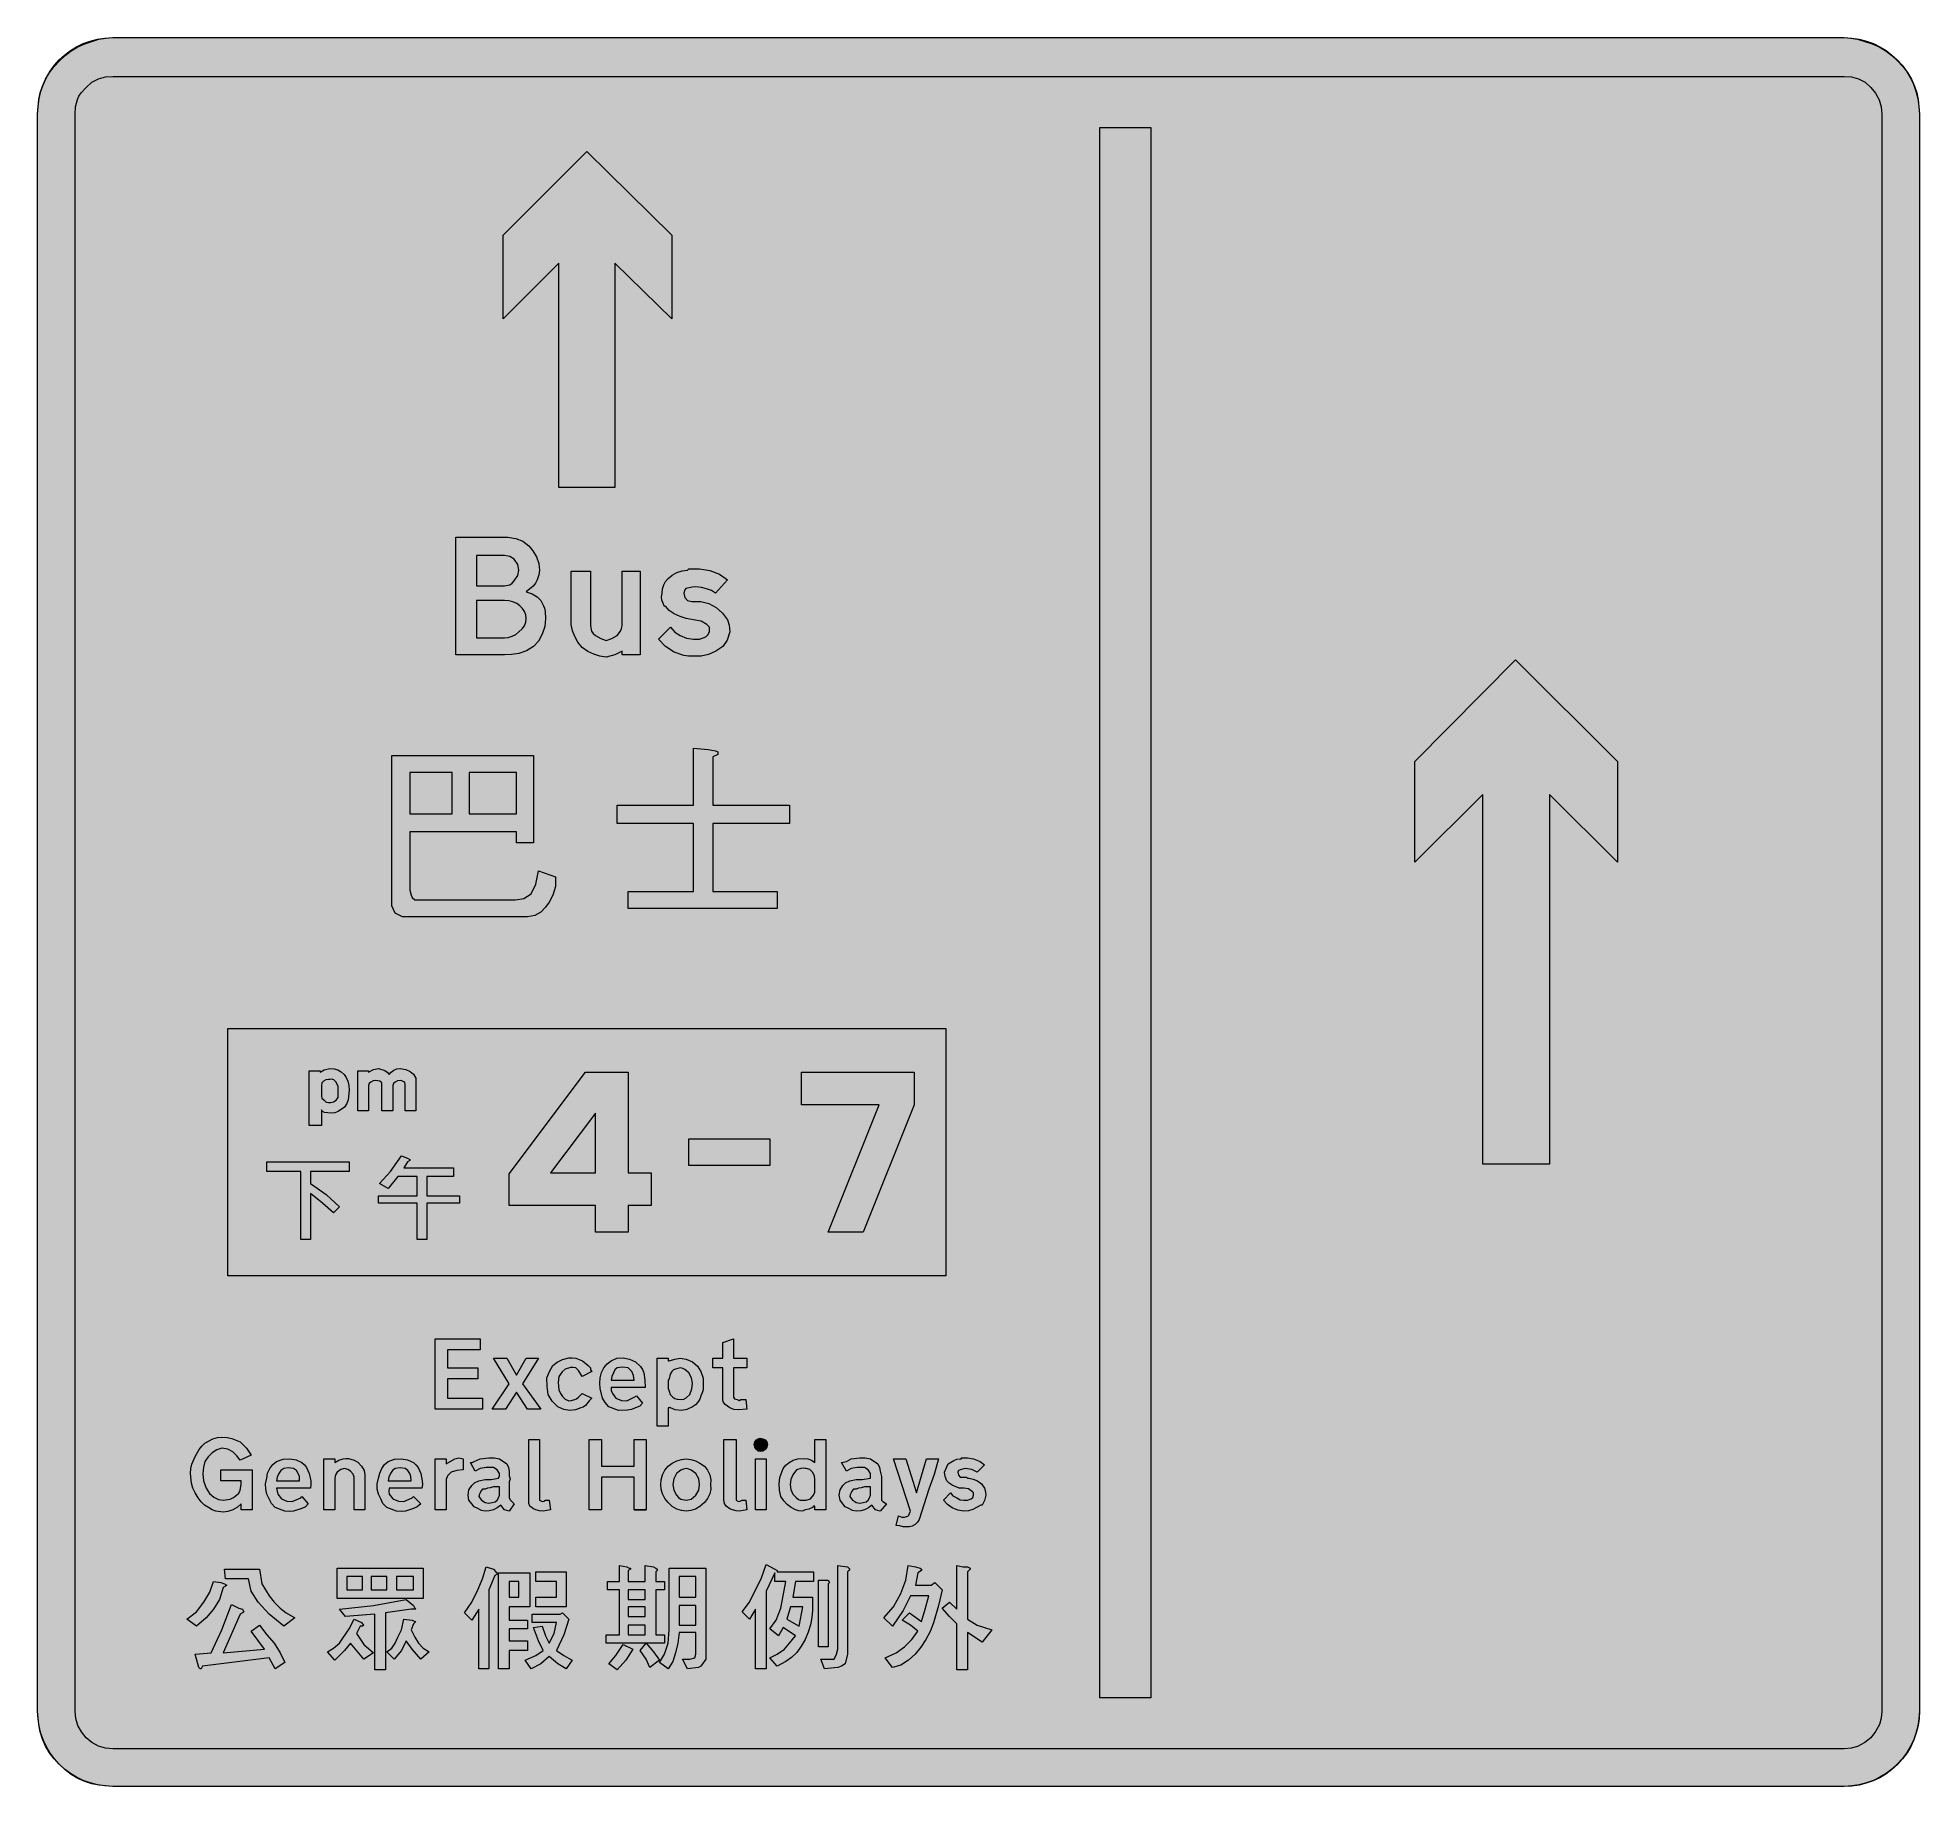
# Model space of a CAD drawing. Header units: metres. Extents: x 145 to 424, y 6 to 266.
import ezdxf

# ---------------------------------------------------------------- set-up
doc = ezdxf.new("R2010")
doc.units = ezdxf.units.M
for name, color, linetype, true_color in [('FILL_BLACK_000000', 7, 'Continuous', 0x000000), ('FILL_BLUE_0000FF', 7, 'Continuous', 0x0000ff), ('FILL_WHITE_FFFFFF', 7, 'Continuous', 0xffffff), ('STROKE_BLUE_0000FF', 7, 'Continuous', 0x0000ff), ('STROKE_WHITE_FFFFFF', 7, 'Continuous', 0xffffff)]:
    doc.layers.add(name, color=color, linetype=linetype, true_color=true_color)

msp = doc.modelspace()

# ---------------------------------------------------------------- hatches: boundary and pattern name
at = {"layer": 'FILL_BLACK_000000', "true_color": 0x000000}
h = msp.add_hatch(color=7, dxfattribs=at)
h.dxf.hatch_style = 1
h.paths.add_polyline_path([(190.96, 107.47), (190.62, 106.92), (189.7, 106.27), (189.18, 106.08), (188.64, 106.02), (187.65, 106.15), (187.32, 106.32), (187.2, 106.56), (187.2, 104.22), (185.4, 104.22), (185.4, 112.32), (187.02, 112.32), (187.02, 112.14), (187.61, 112.48), (188.46, 112.68), (189.1, 112.62), (189.67, 112.45), (190.16, 112.18), (190.58, 111.8), (190.9, 111.34), (191.14, 110.78), (191.29, 110.15), (191.34, 109.44), (191.18, 108.04), (190.96, 107.47)])
h.paths.add_polyline_path([(189, 107.73), (189.39, 107.99), (189.72, 108.36), (189.72, 109.98), (189.54, 110.34), (189.35, 110.71), (189.07, 110.97), (188.76, 111.1), (188.46, 111.06), (188.28, 111.06), (187.88, 111), (187.54, 110.81), (187.29, 110.53), (187.2, 110.16), (187.2, 108.54), (187.25, 108.27), (187.56, 108), (187.92, 107.68), (188.28, 107.64), (188.61, 107.6), (189, 107.73)], flags=16)
h = msp.add_hatch(color=7, dxfattribs=at)
h.dxf.hatch_style = 1
h.paths.add_polyline_path([(198.5, 110.82), (198.16, 110.66), (197.91, 110.42), (197.82, 110.16), (197.82, 106.38), (196.2, 106.38), (196.2, 110.52), (195.89, 110.77), (195.3, 110.88), (194.9, 110.82), (194.56, 110.66), (194.31, 110.42), (194.22, 110.16), (194.22, 106.38), (192.6, 106.38), (192.6, 112.32), (194.22, 112.32), (194.22, 112.14), (194.94, 112.5), (195.66, 112.68), (196.61, 112.37), (196.98, 112.12), (197.28, 111.78), (197.58, 112.15), (197.96, 112.43), (198.39, 112.62), (198.9, 112.68), (199.75, 112.51), (200.41, 112.23), (200.9, 111.82), (201.24, 111.24), (201.24, 111.06), (201.24, 110.88), (201.24, 110.7), (201.24, 106.38), (199.62, 106.38), (199.62, 110.34), (199.6, 110.59), (199.44, 110.7), (199.17, 110.86), (198.9, 110.88), (198.5, 110.82)])
h = msp.add_hatch(color=7, dxfattribs=at)
h.dxf.hatch_style = 1
h.paths.add_polyline_path([(236.16, 92.34), (232.74, 92.34), (232.74, 88.38), (227.88, 88.38), (227.88, 92.34), (215.1, 92.34), (215.1, 97.02), (226.44, 112.14), (232.74, 112.14), (232.74, 97.2), (236.16, 97.2), (236.16, 92.34)])
h.paths.add_polyline_path([(227.88, 97.2), (227.88, 106.02), (221.22, 97.2), (227.88, 97.2)], flags=16)
h = msp.add_hatch(color=7, dxfattribs=at)
h.dxf.hatch_style = 1
h.paths.add_polyline_path([(270, 107.28), (258.48, 107.28), (258.48, 112.14), (275.22, 112.14), (275.22, 107.28), (267.66, 88.38), (262.44, 88.38), (270, 107.28)])
h = msp.add_hatch(color=7, dxfattribs=at)
h.dxf.hatch_style = 1
h.paths.add_polyline_path([(253.8, 102.24), (253.8, 98.28), (241.74, 98.28), (241.74, 102.24), (253.8, 102.24)])
h = msp.add_hatch(color=7, dxfattribs=at)
h.dxf.hatch_style = 1
h.paths.add_polyline_path([(191.34, 98.82), (191.34, 97.38), (185.58, 97.38), (185.58, 95.58), (187.92, 93.96), (189.9, 92.16), (189, 91.26), (187.38, 92.7), (185.58, 94.14), (185.58, 87.3), (184.14, 87.3), (184.14, 97.38), (179.1, 97.38), (179.1, 98.82), (191.34, 98.82)])
h = msp.add_hatch(color=7, dxfattribs=at)
h.dxf.hatch_style = 1
h.paths.add_polyline_path([(197.46, 97.38), (199.08, 99.72), (199.98, 99.36), (200.34, 99.18), (200.34, 99), (199.98, 98.82), (199.44, 97.92), (206.82, 97.92), (206.82, 96.66), (202.86, 96.66), (202.86, 93.78), (207.72, 93.78), (207.72, 92.7), (202.86, 92.7), (202.86, 87.3), (201.42, 87.3), (201.42, 92.7), (195.66, 92.7), (195.66, 93.78), (201.42, 93.78), (201.42, 96.66), (198.54, 96.66), (197.1, 94.86), (195.84, 95.58), (197.46, 97.38)])
at = {"layer": 'FILL_BLUE_0000FF', "true_color": 0x0000ff}
h = msp.add_hatch(color=7, dxfattribs=at)
h.dxf.hatch_style = 1
h.paths.add_polyline_path([(155.17, 11.8), (154.13, 12.1), (153.15, 12.61), (152.28, 13.32), (151.57, 14.19), (151.07, 15.16), (150.76, 16.21), (150.66, 17.28), (150.66, 254.34), (150.71, 255.42), (151.02, 256.5), (151.22, 257.01), (151.52, 257.47), (152.28, 258.3), (153.15, 259.08), (154.13, 259.58), (155.17, 259.84), (156.24, 259.92), (413.28, 259.92), (414.35, 259.84), (415.4, 259.58), (416.37, 259.08), (417.24, 258.3), (417.95, 257.43), (418.46, 256.45), (418.76, 255.41), (418.86, 254.34), (418.86, 17.28), (418.75, 16.22), (418.5, 15.3), (417.94, 14.24), (417.24, 13.32), (416.32, 12.62), (415.26, 12.06), (414.34, 11.81), (413.28, 11.7), (156.24, 11.7), (155.17, 11.8)])
at = {"layer": 'FILL_WHITE_FFFFFF', "true_color": 0xffffff}
h = msp.add_hatch(color=7, dxfattribs=at)
h.dxf.hatch_style = 1
h.paths.add_polyline_path([(156.24, 6.12), (154.17, 6.28), (153.15, 6.5), (152.1, 6.84), (151.05, 7.31), (150.08, 7.9), (149.16, 8.59), (148.32, 9.36), (147.55, 10.2), (146.86, 11.11), (146.27, 12.09), (145.8, 13.14), (145.46, 14.22), (145.24, 15.28), (145.08, 17.28), (145.08, 254.34), (145.24, 256.48), (145.46, 257.5), (145.8, 258.48), (146.27, 259.53), (146.86, 260.5), (147.55, 261.42), (148.32, 262.26), (149.16, 263.03), (150.08, 263.72), (151.05, 264.31), (152.1, 264.78), (154.17, 265.43), (155.19, 265.62), (156.24, 265.68), (413.28, 265.68), (414.26, 265.62), (415.28, 265.43), (417.42, 264.78), (418.47, 264.31), (419.45, 263.72), (420.36, 263.03), (421.2, 262.26), (421.97, 261.42), (422.66, 260.5), (423.25, 259.53), (423.72, 258.48), (424.06, 257.5), (424.28, 256.48), (424.44, 254.34), (424.44, 17.28), (424.39, 16.2), (424.24, 15.13), (423.98, 14.08), (423.63, 13.05), (423.17, 12.06), (422.62, 11.1), (421.96, 10.2), (421.2, 9.36), (420.37, 8.6), (419.48, 7.94), (418.55, 7.39), (417.58, 6.93), (416.56, 6.58), (415.5, 6.32), (414.41, 6.17), (413.28, 6.12), (156.24, 6.12)])
h = msp.add_hatch(color=7, dxfattribs=at)
h.dxf.hatch_style = 1
h.paths.add_polyline_path([(310.32, 252.36), (310.32, 19.26), (302.76, 19.26), (302.76, 252.36), (310.32, 252.36)])
h = msp.add_hatch(color=7, dxfattribs=at)
h.dxf.hatch_style = 1
h.paths.add_polyline_path([(230.76, 198.9), (222.48, 198.9), (222.48, 232.2), (214.2, 223.92), (214.2, 236.34), (226.62, 248.76), (239.22, 236.34), (239.22, 223.92), (230.76, 232.2), (230.76, 198.9)])
h = msp.add_hatch(color=7, dxfattribs=at)
h.dxf.hatch_style = 1
h.paths.add_polyline_path([(219.77, 182.15), (220.14, 181.44), (220.35, 181), (220.45, 180.52), (220.5, 179.46), (220.37, 178.26), (220, 177.12), (219.44, 176.12), (218.7, 175.32), (217.67, 174.67), (216.54, 174.29), (215.41, 174.11), (214.38, 174.06), (207.18, 174.06), (207.18, 191.52), (213.48, 191.52), (214.87, 191.55), (216.07, 191.36), (217.1, 190.94), (217.98, 190.26), (218.61, 189.5), (219.13, 188.6), (219.47, 187.63), (219.6, 186.66), (219.49, 185.94), (219.24, 185.22), (219.01, 184.71), (218.63, 184.25), (217.62, 183.42), (218.49, 183.11), (219.22, 182.7), (219.77, 182.15)])
h.paths.add_polyline_path([(215.52, 184.7), (215.82, 185.04), (216.38, 185.85), (216.54, 186.66), (216.38, 187.47), (215.82, 188.28), (215.17, 188.69), (214.38, 188.82), (210.24, 188.82), (210.24, 184.32), (214.38, 184.32), (215.17, 184.48), (215.52, 184.7)], flags=16)
h.paths.add_polyline_path([(215.53, 176.83), (216.08, 177.11), (216.54, 177.48), (217.01, 177.92), (217.35, 178.4), (217.55, 178.92), (217.62, 179.46), (217.55, 179.99), (217.37, 180.49), (217.07, 180.95), (216.67, 181.35), (216.2, 181.69), (215.65, 181.94), (215.04, 182.1), (214.38, 182.16), (210.24, 182.16), (210.24, 176.58), (214.38, 176.58), (214.95, 176.64), (215.53, 176.83)], flags=16)
h = msp.add_hatch(color=7, dxfattribs=at)
h.dxf.hatch_style = 1
h.paths.add_polyline_path([(228.56, 173.87), (227.63, 174.15), (226.74, 174.56), (225.9, 175.14), (225.29, 175.95), (224.82, 176.78), (224.48, 177.65), (224.28, 178.56), (224.28, 186.48), (227.16, 186.48), (227.16, 178.38), (227.32, 177.59), (227.54, 177.24), (227.88, 176.94), (228.69, 176.51), (229.5, 176.22), (230.31, 176.51), (231.12, 176.94), (231.62, 177.59), (231.78, 177.98), (231.84, 178.38), (231.84, 186.48), (234.54, 186.48), (234.54, 174.06), (231.84, 174.06), (231.84, 174.6), (230.76, 174.06), (229.5, 173.7), (228.56, 173.87)])
h = msp.add_hatch(color=7, dxfattribs=at)
h.dxf.hatch_style = 1
h.paths.add_polyline_path([(242.19, 182), (242.82, 181.98), (243.18, 181.98), (243.54, 181.98), (244.72, 181.68), (245.79, 181.1), (246.73, 180.28), (247.5, 179.28), (247.75, 178.45), (247.86, 177.48), (247.46, 176.27), (246.78, 175.32), (245.78, 174.61), (244.69, 174.13), (243.57, 173.88), (242.46, 173.88), (241.72, 173.87), (240.99, 173.97), (239.58, 174.47), (238.31, 175.3), (237.24, 176.4), (239.04, 178.2), (239.69, 177.44), (240.48, 176.94), (241.4, 176.54), (242.46, 176.4), (243.36, 176.4), (244.26, 176.76), (244.6, 177.05), (244.8, 177.48), (244.8, 178.2), (244.44, 178.56), (243.59, 179.06), (242.46, 179.28), (241.38, 179.46), (240.45, 179.77), (239.58, 180.16), (238.85, 180.65), (238.32, 181.26), (238.14, 181.26), (237.76, 182.18), (237.71, 182.7), (237.78, 183.24), (237.84, 183.88), (238.03, 184.46), (238.31, 184.96), (238.68, 185.4), (239.28, 185.9), (239.99, 186.3), (240.76, 186.56), (241.56, 186.66), (241.74, 186.84), (243.35, 186.84), (244.89, 186.57), (246.3, 186.03), (247.5, 185.22), (245.7, 183.24), (245.1, 183.61), (244.4, 183.89), (243.62, 184.08), (242.82, 184.14), (242.26, 184.12), (241.56, 183.96), (241.32, 183.9), (241.16, 183.74), (241.02, 183.24), (241.16, 182.57), (241.56, 182.16), (242.19, 182)])
h = msp.add_hatch(color=7, dxfattribs=at)
h.dxf.hatch_style = 1
h.paths.add_polyline_path([(379.62, 143.28), (369.54, 153.36), (369.54, 98.46), (359.64, 98.46), (359.64, 153.36), (349.56, 143.28), (349.56, 158.22), (364.5, 173.34), (379.62, 158.22), (379.62, 143.28)])
h = msp.add_hatch(color=7, dxfattribs=at)
h.dxf.hatch_style = 1
h.paths.add_polyline_path([(245.7, 159.84), (246.06, 159.66), (246.06, 159.3), (245.34, 158.94), (245.34, 151.74), (256.68, 151.74), (256.68, 149.04), (245.34, 149.04), (245.34, 138.96), (254.88, 138.96), (254.88, 136.44), (232.74, 136.44), (232.74, 138.96), (242.46, 138.96), (242.46, 149.04), (231.12, 149.04), (231.12, 151.74), (242.46, 151.74), (242.46, 160.2), (244.62, 160.02), (245.7, 159.84)])
h = msp.add_hatch(color=7, dxfattribs=at)
h.dxf.hatch_style = 1
h.paths.add_polyline_path([(216.18, 146.16), (216.18, 147.78), (200.34, 147.78), (200.34, 139.14), (200.52, 138.42), (200.7, 138.06), (201.06, 137.7), (216, 137.7), (217.26, 137.88), (218.34, 138.6), (219.06, 140.04), (219.42, 142.02), (221.94, 141.12), (221.94, 139.68), (221.58, 138.42), (221.04, 137.34), (220.5, 136.62), (219.78, 135.9), (218.88, 135.36), (217.8, 135.18), (199.26, 135.18), (198.18, 135.72), (197.64, 136.8), (197.64, 159.12), (218.7, 159.12), (218.7, 146.16), (216.18, 146.16)])
h.paths.add_polyline_path([(200.34, 156.6), (200.34, 150.48), (206.64, 150.48), (206.64, 156.6), (200.34, 156.6)], flags=16)
h.paths.add_polyline_path([(216.18, 156.6), (209.16, 156.6), (209.16, 150.48), (216.18, 150.48), (216.18, 156.6)], flags=16)
h = msp.add_hatch(color=7, dxfattribs=at)
h.dxf.hatch_style = 1
h.paths.add_polyline_path([(279.9, 118.62), (279.9, 81.9), (173.34, 81.9), (173.34, 118.62), (279.9, 118.62)])
h = msp.add_hatch(color=7, dxfattribs=at)
h.dxf.hatch_style = 1
h.paths.add_polyline_path([(204.12, 72.54), (210.78, 72.54), (210.78, 70.92), (205.92, 70.92), (205.92, 68.22), (210.42, 68.22), (210.42, 66.6), (205.92, 66.6), (205.92, 63.72), (211.14, 63.72), (211.14, 62.1), (204.12, 62.1), (204.12, 72.54)])
h = msp.add_hatch(color=7, dxfattribs=at)
h.dxf.hatch_style = 1
h.paths.add_polyline_path([(248.54, 63.65), (248.94, 63.54), (249.21, 63.41), (249.48, 63.54), (250.2, 63.54), (250.38, 62.1), (249.12, 61.99), (248.46, 62.07), (247.86, 62.28), (247.14, 62.82), (246.83, 63.18), (246.78, 63.54), (246.78, 68.22), (245.34, 68.22), (245.34, 69.66), (246.78, 69.66), (246.78, 72), (248.4, 72.54), (248.4, 69.66), (250.38, 69.66), (250.38, 68.22), (248.4, 68.22), (248.4, 63.9), (248.54, 63.65)])
h = msp.add_hatch(color=7, dxfattribs=at)
h.dxf.hatch_style = 1
h.paths.add_polyline_path([(216.18, 64.62), (214.56, 62.1), (212.58, 62.1), (215.1, 65.88), (212.76, 69.66), (214.74, 69.66), (216.18, 67.14), (217.62, 69.66), (219.42, 69.66), (217.08, 65.88), (219.78, 62.1), (217.8, 62.1), (216.18, 64.62)])
h = msp.add_hatch(color=7, dxfattribs=at)
h.dxf.hatch_style = 1
h.paths.add_polyline_path([(224.3, 63.38), (224.82, 63.54), (225.09, 63.65), (225.36, 63.9), (225.9, 64.44), (227.34, 63.72), (226.98, 63.36), (226.44, 62.64), (226.08, 62.39), (225.72, 62.28), (224.91, 62.03), (224.1, 61.92), (223.2, 62.06), (222.3, 62.46), (221.45, 63.29), (220.86, 64.26), (220.7, 65.45), (220.68, 66.78), (221.06, 67.68), (221.58, 68.58), (222.23, 69.1), (223.02, 69.48), (223.94, 69.71), (224.46, 69.73), (225, 69.66), (225.97, 69.26), (226.8, 68.58), (227.16, 68.22), (227.18, 67.95), (227.34, 67.68), (225.9, 66.96), (225.36, 67.86), (225, 68.22), (224.6, 68.29), (224.19, 68.27), (223.38, 68.04), (222.93, 67.64), (222.48, 66.96), (222.35, 66.04), (222.48, 64.98), (222.68, 64.45), (223, 63.97), (223.42, 63.59), (223.92, 63.36), (224.3, 63.38)])
h = msp.add_hatch(color=7, dxfattribs=at)
h.dxf.hatch_style = 1
h.paths.add_polyline_path([(229.34, 63.09), (228.96, 63.72), (228.58, 65.18), (228.53, 65.97), (228.6, 66.78), (228.8, 67.55), (229.14, 68.24), (229.61, 68.83), (230.22, 69.3), (231.09, 69.68), (232.02, 69.75), (232.95, 69.55), (233.82, 69.12), (234.59, 68.45), (234.88, 68.01), (235.08, 67.5), (235.24, 66.42), (235.26, 65.34), (230.22, 65.34), (230.24, 64.89), (230.4, 64.44), (230.94, 63.72), (231.75, 63.41), (232.56, 63.36), (233.64, 63.9), (234, 64.08), (234.9, 63), (234.5, 62.57), (233.82, 62.28), (233.25, 62.07), (232.63, 61.97), (231.3, 61.92), (229.86, 62.46), (229.34, 63.09)])
h.paths.add_polyline_path([(233.53, 67.12), (233.28, 67.68), (232.74, 68.22), (231.93, 68.36), (231.12, 68.22), (230.78, 67.93), (230.58, 67.5), (230.33, 66.96), (230.22, 66.42), (233.64, 66.42), (233.53, 67.12)], flags=16)
h = msp.add_hatch(color=7, dxfattribs=at)
h.dxf.hatch_style = 1
h.paths.add_polyline_path([(241.38, 69.53), (242.28, 69.12), (243.05, 68.47), (243.54, 67.68), (243.86, 66.71), (243.9, 65.88), (243.86, 64.98), (243.75, 64.51), (243.54, 64.08), (243.37, 63.57), (243.11, 63.14), (242.76, 62.76), (242.28, 62.46), (241.47, 62.06), (240.66, 61.92), (239.72, 62.03), (239.04, 62.28), (238.95, 62.42), (238.86, 62.28), (238.68, 62.28), (238.68, 59.58), (237.06, 59.58), (237.06, 69.66), (238.68, 69.66), (238.68, 69.3), (238.86, 69.3), (239.67, 69.55), (240.48, 69.66), (241.38, 69.53)])
h.paths.add_polyline_path([(238.86, 66.6), (238.68, 66.42), (238.68, 65.16), (238.86, 64.8), (239, 64.28), (239.4, 63.9), (239.7, 63.69), (240.03, 63.59), (240.66, 63.54), (241.03, 63.6), (241.36, 63.77), (241.92, 64.26), (242.22, 65.1), (242.3, 65.95), (242.15, 66.77), (241.74, 67.5), (241.18, 68), (240.85, 68.16), (240.48, 68.22), (239.76, 68.04), (239.49, 67.93), (239.22, 67.68), (238.97, 67.28), (238.86, 66.6)], flags=16)
h = msp.add_hatch(color=7, dxfattribs=at)
h.dxf.hatch_style = 1
h.paths.add_polyline_path([(174.06, 47.16), (173.34, 46.91), (172.62, 46.8), (171.54, 46.96), (171, 47.18), (170.46, 47.52), (169.85, 47.86), (169.34, 48.33), (168.89, 48.94), (168.48, 49.68), (168.14, 50.38), (167.92, 51.12), (167.76, 52.56), (167.82, 53.31), (167.99, 53.95), (168.48, 55.08), (169.07, 56.14), (169.44, 56.62), (169.92, 57.06), (171.11, 57.71), (171.77, 57.9), (172.44, 57.96), (173.22, 57.9), (173.93, 57.73), (175.14, 57.24), (176.09, 56.32), (176.76, 55.26), (175.14, 54.54), (174.67, 55.2), (174.06, 55.78), (173.32, 56.19), (172.44, 56.34), (171.67, 56.08), (170.98, 55.62), (170.39, 55.02), (169.92, 54.36), (169.7, 53.49), (169.61, 52.51), (169.72, 51.47), (170.1, 50.4), (170.6, 49.59), (171.23, 49.03), (171.92, 48.7), (172.62, 48.6), (173.68, 48.76), (174.16, 48.98), (174.6, 49.32), (174.94, 49.65), (175.16, 50.06), (175.32, 50.94), (175.32, 51.48), (172.26, 51.48), (172.26, 53.1), (176.94, 53.1), (176.94, 47.16), (175.32, 47.16), (175.32, 48.06), (174.76, 47.54), (174.06, 47.16)])
h = msp.add_hatch(color=7, dxfattribs=at)
h.dxf.hatch_style = 1
h.paths.add_polyline_path([(217.98, 57.6), (219.6, 57.6), (219.6, 48.96), (219.6, 48.6), (219.96, 48.42), (220.23, 48.44), (220.5, 48.6), (221.04, 48.6), (221.22, 47.16), (220.14, 46.98), (219.6, 47), (219.06, 47.16), (218.68, 47.3), (218.16, 47.7), (218, 48.08), (217.98, 48.6), (217.98, 57.6)])
h = msp.add_hatch(color=7, dxfattribs=at)
h.dxf.hatch_style = 1
h.paths.add_polyline_path([(233.64, 52.02), (228.78, 52.02), (228.78, 47.16), (226.98, 47.16), (226.98, 57.6), (228.78, 57.6), (228.78, 53.64), (233.64, 53.64), (233.64, 57.6), (235.44, 57.6), (235.44, 47.16), (233.64, 47.16), (233.64, 52.02)])
h = msp.add_hatch(color=7, dxfattribs=at)
h.dxf.hatch_style = 1
h.paths.add_polyline_path([(246.96, 57.6), (248.76, 57.6), (248.76, 48.96), (248.76, 48.6), (249.12, 48.42), (249.39, 48.44), (249.66, 48.6), (250.2, 48.6), (250.38, 47.16), (249.3, 46.98), (248.76, 47), (248.22, 47.16), (247.84, 47.3), (247.32, 47.7), (247.07, 48.08), (246.96, 48.6), (246.96, 57.6)])
h = msp.add_hatch(color=7, dxfattribs=at)
h.dxf.hatch_style = 1
h.paths.add_polyline_path([(253.35, 56.48), (253.1, 56.14), (252.76, 55.89), (252.36, 55.8), (252.07, 55.89), (251.78, 56.14), (251.55, 56.48), (251.46, 56.88), (251.55, 57.25), (251.78, 57.53), (252.07, 57.72), (252.36, 57.78), (252.76, 57.72), (253.1, 57.53), (253.35, 57.25), (253.44, 56.88), (253.35, 56.48)])
h = msp.add_hatch(color=7, dxfattribs=at)
h.dxf.hatch_style = 1
h.paths.add_polyline_path([(259.02, 47.16), (258.75, 47), (258.48, 46.98), (258.1, 47), (257.58, 47.16), (256.94, 47.49), (256.37, 47.95), (255.86, 48.5), (255.42, 49.14), (255.22, 50.08), (255.17, 51.03), (255.29, 51.97), (255.6, 52.92), (255.78, 53.28), (256.14, 53.78), (256.66, 54.2), (257.27, 54.52), (257.94, 54.72), (258.71, 54.79), (259.4, 54.72), (259.99, 54.52), (260.46, 54.18), (260.46, 57.6), (262.08, 57.6), (262.08, 47.16), (260.46, 47.16), (260.46, 47.52), (260.46, 47.7), (260.28, 47.7), (260.1, 47.52), (259.56, 47.27), (259.02, 47.16)])
h.paths.add_polyline_path([(260.28, 49.32), (260.44, 49.77), (260.46, 50.22), (260.46, 51.66), (260.42, 52.2), (260.1, 52.74), (259.72, 53.14), (259.2, 53.28), (259.02, 53.28), (258.72, 53.35), (258.39, 53.32), (257.76, 53.1), (257.22, 52.38), (256.92, 51.68), (256.82, 50.94), (256.92, 50.2), (257.22, 49.5), (257.76, 48.96), (258.03, 48.71), (258.3, 48.6), (259.2, 48.6), (259.81, 48.82), (260.28, 49.32)], flags=16)
h = msp.add_hatch(color=7, dxfattribs=at)
h.dxf.hatch_style = 1
h.paths.add_polyline_path([(179.78, 48.08), (179.46, 48.78), (179.13, 49.49), (178.94, 50.24), (178.93, 51.03), (179.1, 51.84), (179.22, 52.61), (179.55, 53.3), (180.01, 53.89), (180.54, 54.36), (181.51, 54.66), (182.5, 54.74), (183.45, 54.59), (184.32, 54.18), (184.69, 53.85), (185, 53.44), (185.4, 52.56), (185.63, 51.48), (185.65, 50.94), (185.58, 50.4), (180.54, 50.4), (180.72, 49.5), (181.26, 48.78), (182.07, 48.47), (182.88, 48.42), (184.14, 48.96), (184.32, 49.14), (185.22, 48.06), (184.84, 47.63), (184.32, 47.34), (183.06, 46.96), (182.45, 46.91), (181.8, 46.98), (180.36, 47.52), (179.78, 48.08)])
h.paths.add_polyline_path([(183.94, 52.09), (183.78, 52.56), (183.49, 52.99), (183.06, 53.28), (182.27, 53.42), (181.62, 53.28), (181.19, 52.99), (180.9, 52.56), (180.65, 52.02), (180.54, 51.48), (183.96, 51.48), (183.94, 52.09)], flags=16)
h = msp.add_hatch(color=7, dxfattribs=at)
h.dxf.hatch_style = 1
h.paths.add_polyline_path([(190.08, 53.14), (189.54, 52.74), (189.29, 52.36), (189.18, 51.84), (189.18, 47.16), (187.56, 47.16), (187.56, 54.72), (189.18, 54.72), (189.18, 54.18), (189.81, 54.52), (190.44, 54.72), (190.85, 54.79), (191.25, 54.76), (192.06, 54.54), (192.6, 54.22), (193.14, 53.64), (193.55, 53.01), (193.68, 52.38), (193.68, 47.16), (192.06, 47.16), (192.06, 52.02), (191.93, 52.47), (191.52, 52.92), (191.14, 53.17), (190.62, 53.28), (190.08, 53.14)])
h = msp.add_hatch(color=7, dxfattribs=at)
h.dxf.hatch_style = 1
h.paths.add_polyline_path([(196.34, 48.08), (196.02, 48.78), (195.69, 49.49), (195.5, 50.24), (195.49, 51.03), (195.66, 51.84), (195.86, 52.61), (196.18, 53.3), (196.6, 53.89), (197.1, 54.36), (198.07, 54.66), (199.06, 54.74), (200.01, 54.59), (200.88, 54.18), (201.25, 53.85), (201.56, 53.44), (201.96, 52.56), (202.19, 51.48), (202.21, 50.94), (202.14, 50.4), (197.28, 50.4), (197.21, 49.88), (197.28, 49.5), (197.82, 48.78), (198.63, 48.47), (199.44, 48.42), (200.7, 48.96), (200.88, 49.14), (201.96, 48.06), (201.42, 47.63), (200.88, 47.34), (199.69, 46.96), (199.03, 46.91), (198.36, 46.98), (196.92, 47.52), (196.34, 48.08)])
h.paths.add_polyline_path([(200.5, 52.09), (200.34, 52.56), (200.05, 52.99), (199.62, 53.28), (198.9, 53.42), (198.18, 53.28), (197.75, 52.99), (197.46, 52.56), (197.21, 52.02), (197.1, 51.48), (200.52, 51.48), (200.5, 52.09)], flags=16)
h = msp.add_hatch(color=7, dxfattribs=at)
h.dxf.hatch_style = 1
h.paths.add_polyline_path([(207, 54.72), (207.63, 54.86), (208.26, 54.72), (208.26, 53.1), (207.29, 52.99), (206.46, 52.74), (205.92, 52.2), (205.74, 51.66), (205.74, 47.16), (204.12, 47.16), (204.12, 54.72), (205.74, 54.72), (205.74, 54), (207, 54.72)])
h = msp.add_hatch(color=7, dxfattribs=at)
h.dxf.hatch_style = 1
h.paths.add_polyline_path([(214.38, 47.16), (213.84, 47.88), (213.3, 47.45), (212.76, 47.16), (212.13, 47), (211.5, 46.98), (210.96, 47.09), (210.42, 47.34), (209.9, 47.63), (209.52, 48.06), (209.11, 48.62), (208.98, 49.32), (209.11, 50.11), (209.52, 50.76), (209.92, 51.19), (210.6, 51.48), (211.5, 51.66), (212.4, 51.66), (213.48, 51.84), (213.66, 52.2), (213.66, 52.56), (213.3, 53.1), (212.76, 53.46), (211.68, 53.46), (210.78, 53.28), (210.06, 52.92), (209.34, 54.18), (209.61, 54.2), (209.88, 54.36), (210.78, 54.72), (212.04, 54.9), (212.85, 54.88), (213.66, 54.72), (214.74, 54), (214.99, 53.46), (215.1, 52.92), (215.1, 52.2), (215.23, 51.75), (215.1, 51.3), (215.1, 48.96), (215.28, 48.6), (215.82, 48.06), (215.1, 46.98), (214.38, 47.16)])
h.paths.add_polyline_path([(212.58, 48.24), (213.01, 48.35), (213.3, 48.6), (213.48, 48.96), (213.66, 49.32), (213.66, 50.58), (212.76, 50.58), (212.24, 50.42), (211.86, 50.4), (211.5, 50.24), (211.14, 50.22), (210.89, 49.95), (210.78, 49.68), (210.62, 49.41), (210.6, 49.14), (210.96, 48.6), (211.5, 48.24), (212.04, 48.17), (212.58, 48.24)], flags=16)
h = msp.add_hatch(color=7, dxfattribs=at)
h.dxf.hatch_style = 1
h.paths.add_polyline_path([(237.87, 52.36), (238.21, 53.04), (238.68, 53.64), (239.28, 54.11), (239.96, 54.45), (240.68, 54.65), (241.38, 54.72), (242.06, 54.65), (242.73, 54.45), (243.41, 54.11), (244.08, 53.64), (244.55, 53.04), (244.87, 52.36), (245.02, 51.64), (244.98, 50.94), (245.02, 50.24), (244.87, 49.52), (244.55, 48.84), (244.08, 48.24), (243.41, 47.66), (242.73, 47.27), (242.06, 47.05), (241.38, 46.98), (240.68, 47.05), (239.96, 47.27), (239.28, 47.66), (238.68, 48.24), (238.21, 48.84), (237.87, 49.52), (237.67, 50.24), (237.6, 50.94), (237.67, 51.64), (237.87, 52.36)])
h.paths.add_polyline_path([(240.59, 53.05), (239.94, 52.56), (239.54, 51.75), (239.4, 50.94), (239.54, 50.06), (239.94, 49.32), (240.24, 48.98), (240.59, 48.76), (241.38, 48.6), (242.1, 48.76), (242.82, 49.32), (243.23, 50.06), (243.36, 50.94), (243.23, 51.75), (242.82, 52.56), (242.1, 53.05), (241.76, 53.22), (241.38, 53.28), (240.98, 53.22), (240.59, 53.05)], flags=16)
h = msp.add_hatch(color=7, dxfattribs=at)
h.dxf.hatch_style = 1
h.paths.add_polyline_path([(253.26, 54.72), (253.26, 47.16), (251.64, 47.16), (251.64, 54.72), (253.26, 54.72)])
h = msp.add_hatch(color=7, dxfattribs=at)
h.dxf.hatch_style = 1
h.paths.add_polyline_path([(265.86, 54.72), (267.12, 54.9), (267.93, 54.88), (268.74, 54.72), (269.82, 54), (270.07, 53.46), (270.18, 52.92), (270.34, 52.11), (270.36, 51.3), (270.36, 48.96), (270.36, 48.6), (270.54, 48.42), (271.08, 48.06), (270.18, 46.98), (269.46, 47.16), (268.92, 47.88), (268.45, 47.45), (267.84, 47.16), (267.28, 47), (266.58, 46.98), (266.04, 47.09), (265.5, 47.34), (264.98, 47.63), (264.6, 48.06), (264.2, 48.62), (264.06, 49.32), (264.2, 50.11), (264.6, 50.76), (265.01, 51.19), (265.68, 51.48), (266.58, 51.66), (267.48, 51.66), (268.74, 51.84), (268.74, 52.2), (268.74, 52.56), (268.38, 53.1), (267.84, 53.46), (266.76, 53.46), (265.86, 53.28), (265.14, 52.92), (264.42, 54.18), (265.14, 54.36), (265.86, 54.72)])
h.paths.add_polyline_path([(267.66, 48.24), (268.09, 48.35), (268.38, 48.6), (268.56, 48.96), (268.74, 49.32), (268.74, 50.58), (267.84, 50.58), (267.32, 50.42), (266.94, 50.4), (266.58, 50.24), (266.22, 50.22), (265.97, 49.95), (265.86, 49.68), (265.7, 49.41), (265.68, 49.14), (266.04, 48.6), (266.4, 48.42), (266.58, 48.24), (267.12, 48.17), (267.66, 48.24)], flags=16)
h = msp.add_hatch(color=7, dxfattribs=at)
h.dxf.hatch_style = 1
h.paths.add_polyline_path([(274.68, 46.98), (272.16, 54.72), (273.96, 54.72), (275.58, 49.68), (277.02, 54.72), (278.82, 54.72), (278.17, 52.4), (277.38, 50.22), (275.94, 45.72), (275.72, 45.32), (275.36, 44.98), (274.93, 44.73), (274.5, 44.64), (273.6, 44.64), (273.06, 44.8), (272.52, 44.82), (272.88, 46.26), (273.4, 46.1), (273.78, 46.08), (274.28, 46.22), (274.44, 46.38), (274.5, 46.62), (274.68, 46.98)])
h = msp.add_hatch(color=7, dxfattribs=at)
h.dxf.hatch_style = 1
h.paths.add_polyline_path([(282.78, 52.02), (282.96, 52), (283.14, 51.84), (283.32, 51.84), (283.99, 51.74), (284.63, 51.46), (285.19, 51), (285.66, 50.4), (285.82, 49.86), (285.84, 49.32), (285.64, 48.53), (285.3, 47.88), (285.12, 47.88), (283.93, 47.23), (283.27, 47.04), (282.6, 46.98), (281.69, 47.11), (280.87, 47.45), (280.14, 47.97), (279.54, 48.6), (280.62, 49.68), (280.94, 49.25), (281.52, 48.96), (282.06, 48.65), (282.6, 48.6), (283.14, 48.6), (283.68, 48.78), (283.93, 48.98), (284.04, 49.32), (284.04, 49.68), (283.86, 49.86), (283.3, 50.27), (282.6, 50.4), (281.88, 50.4), (280.85, 50.81), (280.41, 51.11), (280.08, 51.48), (279.83, 52.11), (279.72, 52.74), (280.26, 54), (281.09, 54.5), (281.55, 54.66), (282.06, 54.72), (282.24, 54.72), (282.24, 54.9), (283.14, 54.88), (284.04, 54.72), (284.99, 54.34), (285.66, 53.82), (284.58, 52.74), (283.75, 53.15), (282.78, 53.28), (282.06, 53.1), (281.81, 52.99), (281.7, 52.74), (281.81, 52.31), (282.06, 52.02), (282.78, 52.02)])
h = msp.add_hatch(color=7, dxfattribs=at)
h.dxf.hatch_style = 1
h.paths.add_polyline_path([(172.8, 36.18), (173.16, 36), (172.98, 35.82), (172.62, 35.64), (172.08, 33.84), (171.18, 32.4), (170.1, 31.14), (168.66, 29.88), (167.22, 30.96), (168.66, 32.04), (169.74, 33.48), (170.64, 34.92), (171.18, 36.54), (172.26, 36.36), (172.8, 36.18)])
h = msp.add_hatch(color=7, dxfattribs=at)
h.dxf.hatch_style = 1
h.paths.add_polyline_path([(178.02, 38.34), (178.38, 36.18), (178.92, 35.28), (179.46, 34.38), (180.18, 33.48), (181.08, 32.58), (181.98, 31.86), (183.24, 31.14), (181.62, 29.88), (179.46, 31.68), (177.84, 33.48), (176.76, 35.1), (176.4, 36.9), (172.98, 36.9), (172.8, 38.34), (178.02, 38.34)])
h = msp.add_hatch(color=7, dxfattribs=at)
h.dxf.hatch_style = 1
h.paths.add_polyline_path([(189.54, 38.52), (202.32, 38.52), (202.32, 34.02), (189.54, 34.02), (189.54, 38.52)])
h.paths.add_polyline_path([(190.98, 35.28), (193.32, 35.28), (193.32, 37.26), (190.98, 37.26), (190.98, 35.28)], flags=16)
h.paths.add_polyline_path([(194.58, 37.26), (194.58, 35.28), (196.92, 35.28), (196.92, 37.26), (194.58, 37.26)], flags=16)
h.paths.add_polyline_path([(200.88, 37.26), (198.36, 37.26), (198.36, 35.28), (200.88, 35.28), (200.88, 37.26)], flags=16)
h = msp.add_hatch(color=7, dxfattribs=at)
h.dxf.hatch_style = 1
h.paths.add_polyline_path([(213.12, 37.98), (213.3, 37.8), (213.3, 37.62), (212.94, 37.44), (212.04, 35.28), (212.04, 23.58), (210.6, 23.58), (210.6, 32.4), (209.52, 30.78), (208.44, 31.86), (209.52, 33.48), (210.42, 35.28), (211.14, 36.9), (211.68, 38.7), (212.76, 38.34), (213.12, 37.98)])
h = msp.add_hatch(color=7, dxfattribs=at)
h.dxf.hatch_style = 1
h.paths.add_polyline_path([(218.16, 32.76), (215.1, 32.76), (215.1, 30.78), (217.8, 30.78), (217.8, 29.52), (215.1, 29.52), (215.1, 27.72), (217.8, 27.72), (217.8, 26.28), (215.1, 26.28), (215.1, 23.58), (213.48, 23.58), (213.48, 37.8), (218.16, 37.8), (218.16, 32.76)])
h.paths.add_polyline_path([(216.54, 36.54), (215.1, 36.54), (215.1, 34.2), (216.54, 34.2), (216.54, 36.54)], flags=16)
h = msp.add_hatch(color=7, dxfattribs=at)
h.dxf.hatch_style = 1
h.paths.add_polyline_path([(223.56, 37.98), (223.56, 32.76), (219.06, 32.76), (219.06, 34.2), (222.12, 34.2), (222.12, 36.54), (219.06, 36.54), (219.06, 37.98), (223.56, 37.98)])
h = msp.add_hatch(color=7, dxfattribs=at)
h.dxf.hatch_style = 1
h.paths.add_polyline_path([(232.92, 38.52), (233.1, 38.52), (233.1, 38.34), (232.74, 38.16), (232.74, 36.54), (235.26, 36.54), (235.26, 38.88), (236.52, 38.7), (236.88, 38.52), (237.06, 38.34), (237.06, 38.16), (236.88, 37.98), (236.88, 36.54), (238.14, 36.54), (238.14, 35.28), (236.88, 35.28), (236.88, 28.62), (238.14, 28.62), (238.14, 27.36), (229.5, 27.36), (229.5, 28.62), (231.48, 28.62), (231.48, 35.28), (229.68, 35.28), (229.68, 36.54), (231.48, 36.54), (231.48, 38.88), (232.56, 38.7), (232.92, 38.52)])
h.paths.add_polyline_path([(232.74, 31.32), (235.26, 31.32), (235.26, 32.76), (232.74, 32.76), (232.74, 31.32)], flags=16)
h.paths.add_polyline_path([(232.74, 30.06), (232.74, 28.62), (235.26, 28.62), (235.26, 30.06), (232.74, 30.06)], flags=16)
h.paths.add_polyline_path([(235.26, 35.28), (232.74, 35.28), (232.74, 33.84), (235.26, 33.84), (235.26, 35.28)], flags=16)
h = msp.add_hatch(color=7, dxfattribs=at)
h.dxf.hatch_style = 1
h.paths.add_polyline_path([(243.54, 23.94), (243.18, 23.76), (241.56, 23.58), (240.84, 25.02), (241.92, 25.02), (242.64, 25.2), (242.82, 25.74), (242.82, 28.98), (240.3, 28.98), (240.12, 27.36), (239.76, 25.92), (239.4, 24.66), (238.68, 23.58), (237.42, 24.48), (238.14, 25.74), (238.68, 27.36), (238.86, 29.34), (238.86, 38.52), (244.26, 38.52), (244.26, 25.02), (243.54, 23.94)])
h.paths.add_polyline_path([(240.3, 32.94), (240.3, 30.06), (242.82, 30.06), (242.82, 32.94), (240.3, 32.94)], flags=16)
h.paths.add_polyline_path([(242.82, 37.26), (240.3, 37.26), (240.3, 34.2), (242.82, 34.2), (242.82, 37.26)], flags=16)
h = msp.add_hatch(color=7, dxfattribs=at)
h.dxf.hatch_style = 1
h.paths.add_polyline_path([(252.54, 37.08), (253.26, 39.06), (254.52, 38.34), (254.88, 38.16), (254.88, 37.98), (260.28, 37.98), (260.28, 36.54), (257.58, 36.54), (257.22, 34.2), (260.1, 34.2), (260.1, 32.22), (260.04, 31.19), (259.83, 30.11), (259.49, 29.01), (259.03, 27.93), (258.45, 26.92), (257.77, 26.01), (257, 25.25), (256.14, 24.66), (254.88, 23.94), (253.8, 25.2), (254.88, 25.74), (255.96, 26.46), (256.68, 27.36), (257.58, 28.44), (255.78, 29.7), (255.06, 28.44), (253.8, 29.52), (254.7, 30.78), (255.42, 32.58), (255.78, 34.38), (256.14, 36.54), (254.52, 36.54), (254.52, 37.8), (253.26, 35.1), (253.26, 23.58), (251.64, 23.58), (251.64, 32.4), (250.74, 30.96), (249.66, 32.04), (250.74, 33.48), (252.54, 37.08)])
h.paths.add_polyline_path([(258.12, 29.88), (258.66, 32.76), (256.86, 32.76), (256.32, 30.96), (258.12, 29.88)], flags=16)
h = msp.add_hatch(color=7, dxfattribs=at)
h.dxf.hatch_style = 1
h.paths.add_polyline_path([(262.44, 36.72), (262.62, 36.36), (262.44, 36.18), (262.44, 26.82), (261, 26.82), (261, 36.72), (262.44, 36.72)])
h = msp.add_hatch(color=7, dxfattribs=at)
h.dxf.hatch_style = 1
h.paths.add_polyline_path([(265.32, 38.7), (265.68, 38.34), (265.5, 38.16), (265.32, 37.98), (265.32, 25.74), (264.96, 24.3), (264.42, 23.94), (263.88, 23.76), (261.9, 23.58), (261.36, 25.02), (263.34, 25.02), (263.7, 25.74), (263.88, 26.46), (263.88, 38.88), (265.32, 38.7)])
h = msp.add_hatch(color=7, dxfattribs=at)
h.dxf.hatch_style = 1
h.paths.add_polyline_path([(276.12, 38.52), (276.3, 38.34), (276.3, 38.16), (275.76, 37.8), (275.4, 36), (277.74, 36), (278.28, 36.36), (279.36, 35.28), (278.82, 32.94), (278.08, 30.4), (277.57, 29.13), (276.95, 27.91), (276.21, 26.77), (275.35, 25.74), (274.36, 24.85), (273.24, 24.12), (271.98, 23.76), (270.9, 25.2), (272.52, 25.92), (273.78, 26.82), (274.86, 27.9), (275.76, 29.16), (274.68, 30.06), (273.42, 30.78), (274.5, 31.86), (276.3, 30.6), (276.84, 32.4), (277.38, 34.38), (274.68, 34.38), (273.6, 32.22), (271.98, 29.88), (270.72, 31.14), (272.16, 32.76), (273.24, 34.74), (273.96, 36.72), (274.32, 38.88), (275.4, 38.7), (276.12, 38.52)])
h = msp.add_hatch(color=7, dxfattribs=at)
h.dxf.hatch_style = 1
h.paths.add_polyline_path([(283.14, 38.7), (283.5, 38.52), (283.5, 38.34), (283.14, 37.98), (283.14, 30.96), (284.58, 30.06), (286.74, 29.34), (285.3, 27.54), (283.14, 28.98), (283.14, 23.4), (281.52, 23.4), (281.52, 30.24), (280.44, 31.32), (279.36, 32.58), (280.44, 33.48), (281.52, 32.4), (281.52, 38.88), (282.42, 38.7), (283.14, 38.7)])
h = msp.add_hatch(color=7, dxfattribs=at)
h.dxf.hatch_style = 1
h.paths.add_polyline_path([(194.94, 32.94), (199.8, 33.84), (200.88, 32.94), (201.06, 32.58), (201.24, 32.4), (200.52, 32.4), (196.74, 31.86), (196.74, 23.4), (195.12, 23.4), (195.12, 31.68), (190.8, 31.32), (189.9, 32.4), (194.94, 32.94)])
h = msp.add_hatch(color=7, dxfattribs=at)
h.dxf.hatch_style = 1
h.paths.add_polyline_path([(175.5, 32.4), (175.68, 32.04), (175.5, 31.86), (175.14, 31.68), (172.62, 25.92), (178.74, 26.46), (176.76, 29.16), (178.02, 30.06), (179.1, 28.62), (180.18, 27.36), (181.08, 25.92), (181.8, 24.48), (180.36, 23.58), (179.46, 25.2), (169.56, 23.94), (169.38, 23.58), (169.2, 23.58), (169.02, 23.76), (168.84, 24.3), (168.48, 25.74), (170.82, 25.92), (172.44, 29.34), (173.88, 33.12), (174.96, 32.58), (175.5, 32.4)])
h = msp.add_hatch(color=7, dxfattribs=at)
h.dxf.hatch_style = 1
h.paths.add_polyline_path([(193.14, 30.42), (193.32, 30.24), (193.5, 30.06), (193.32, 29.88), (192.96, 29.88), (192.42, 28.8), (193.5, 27.18), (194.94, 25.92), (193.5, 25.02), (191.52, 27.36), (190.62, 26.28), (189.18, 24.84), (188.1, 26.1), (189, 26.64), (189.9, 27.36), (191.34, 29.52), (192.06, 30.96), (193.14, 30.42)])
h = msp.add_hatch(color=7, dxfattribs=at)
h.dxf.hatch_style = 1
h.paths.add_polyline_path([(200.7, 30.78), (201.06, 30.6), (201.24, 30.6), (200.88, 30.24), (200.52, 29.34), (201.06, 28.26), (201.6, 27.36), (202.32, 26.64), (203.22, 26.1), (201.96, 25.02), (200.7, 26.46), (199.8, 27.72), (199.08, 26.28), (198, 25.02), (196.92, 26.1), (197.64, 26.64), (198.18, 27.36), (198.54, 28.26), (199.08, 29.34), (199.44, 30.96), (200.7, 30.78)])
h = msp.add_hatch(color=7, dxfattribs=at)
h.dxf.hatch_style = 1
h.paths.add_polyline_path([(222.66, 31.68), (223.02, 31.86), (223.92, 30.96), (223.2, 28.62), (222.12, 26.28), (223.2, 25.56), (224.46, 24.84), (223.56, 23.58), (222.3, 24.3), (221.04, 25.38), (219.78, 24.3), (218.34, 23.58), (217.44, 24.84), (219.06, 25.56), (220.14, 26.28), (219.42, 27.72), (218.7, 29.7), (219.96, 29.88), (220.5, 28.44), (221.04, 27.36), (221.76, 28.8), (222.12, 30.42), (218.52, 30.42), (218.52, 31.68), (222.66, 31.68)])
h = msp.add_hatch(color=7, dxfattribs=at)
h.dxf.hatch_style = 1
h.paths.add_polyline_path([(230.94, 25.56), (232.02, 27.18), (233.46, 26.46), (232.38, 24.84), (231.12, 23.4), (229.86, 24.3), (230.94, 25.56)])
h = msp.add_hatch(color=7, dxfattribs=at)
h.dxf.hatch_style = 1
h.paths.add_polyline_path([(236.52, 26.1), (237.42, 24.84), (235.98, 23.76), (235.44, 25.02), (234.54, 26.28), (235.44, 27.36), (236.52, 26.1)])

# ---------------------------------------------------------------- linework, layer by layer
at = {"layer": 'FILL_BLACK_000000', "lineweight": 0, "true_color": 0x000000}
for points in [[(190.96, 107.47), (190.62, 106.92), (189.7, 106.27), (189.18, 106.08), (188.64, 106.02), (187.65, 106.15), (187.32, 106.32), (187.2, 106.56), (187.2, 104.22), (185.4, 104.22), (185.4, 112.32), (187.02, 112.32), (187.02, 112.14), (187.61, 112.48), (188.46, 112.68), (189.1, 112.62), (189.67, 112.45), (190.16, 112.18), (190.58, 111.8), (190.9, 111.34), (191.14, 110.78), (191.29, 110.15), (191.34, 109.44), (191.18, 108.04)], [(198.5, 110.82), (198.16, 110.66), (197.91, 110.42), (197.82, 110.16), (197.82, 106.38), (196.2, 106.38), (196.2, 110.52), (195.89, 110.77), (195.3, 110.88), (194.9, 110.82), (194.56, 110.66), (194.31, 110.42), (194.22, 110.16), (194.22, 106.38), (192.6, 106.38), (192.6, 112.32), (194.22, 112.32), (194.22, 112.14), (194.94, 112.5), (195.66, 112.68), (196.61, 112.37), (196.98, 112.12), (197.28, 111.78), (197.58, 112.15), (197.96, 112.43), (198.39, 112.62), (198.9, 112.68), (199.75, 112.51), (200.41, 112.23), (200.9, 111.82), (201.24, 111.24), (201.24, 111.06), (201.24, 110.88), (201.24, 110.7), (201.24, 106.38), (199.62, 106.38), (199.62, 110.34), (199.6, 110.59), (199.44, 110.7), (199.17, 110.86), (198.9, 110.88)], [(236.16, 92.34), (232.74, 92.34), (232.74, 88.38), (227.88, 88.38), (227.88, 92.34), (215.1, 92.34), (215.1, 97.02), (226.44, 112.14), (232.74, 112.14), (232.74, 97.2), (236.16, 97.2)], [(270, 107.28), (258.48, 107.28), (258.48, 112.14), (275.22, 112.14), (275.22, 107.28), (267.66, 88.38), (262.44, 88.38)], [(189, 107.73), (189.39, 107.99), (189.72, 108.36), (189.72, 109.98), (189.54, 110.34), (189.35, 110.71), (189.07, 110.97), (188.76, 111.1), (188.46, 111.06), (188.28, 111.06), (187.88, 111), (187.54, 110.81), (187.29, 110.53), (187.2, 110.16), (187.2, 108.54), (187.25, 108.27), (187.56, 108), (187.92, 107.68), (188.28, 107.64), (188.61, 107.6)], [(227.88, 97.2), (227.88, 106.02), (221.22, 97.2)], [(253.8, 102.24), (253.8, 98.28), (241.74, 98.28), (241.74, 102.24)], [(191.34, 98.82), (191.34, 97.38), (185.58, 97.38), (185.58, 95.58), (187.92, 93.96), (189.9, 92.16), (189, 91.26), (187.38, 92.7), (185.58, 94.14), (185.58, 87.3), (184.14, 87.3), (184.14, 97.38), (179.1, 97.38), (179.1, 98.82)], [(197.46, 97.38), (199.08, 99.72), (199.98, 99.36), (200.34, 99.18), (200.34, 99), (199.98, 98.82), (199.44, 97.92), (206.82, 97.92), (206.82, 96.66), (202.86, 96.66), (202.86, 93.78), (207.72, 93.78), (207.72, 92.7), (202.86, 92.7), (202.86, 87.3), (201.42, 87.3), (201.42, 92.7), (195.66, 92.7), (195.66, 93.78), (201.42, 93.78), (201.42, 96.66), (198.54, 96.66), (197.1, 94.86), (195.84, 95.58)]]:
    msp.add_lwpolyline(points, close=True, dxfattribs=at)
at = {"layer": 'FILL_BLUE_0000FF', "lineweight": 0, "true_color": 0x0000ff}
msp.add_lwpolyline([(155.17, 11.8), (154.13, 12.1), (153.15, 12.61), (152.28, 13.32), (151.57, 14.19), (151.07, 15.16), (150.76, 16.21), (150.66, 17.28), (150.66, 254.34), (150.71, 255.42), (151.02, 256.5), (151.22, 257.01), (151.52, 257.47), (152.28, 258.3), (153.15, 259.08), (154.13, 259.58), (155.17, 259.84), (156.24, 259.92), (413.28, 259.92), (414.35, 259.84), (415.4, 259.58), (416.37, 259.08), (417.24, 258.3), (417.95, 257.43), (418.46, 256.45), (418.76, 255.41), (418.86, 254.34), (418.86, 17.28), (418.75, 16.22), (418.5, 15.3), (417.94, 14.24), (417.24, 13.32), (416.32, 12.62), (415.26, 12.06), (414.34, 11.81), (413.28, 11.7), (156.24, 11.7)], close=True, dxfattribs=at)
at = {"layer": 'FILL_WHITE_FFFFFF', "lineweight": 0, "true_color": 0xffffff}
for points in [[(156.24, 6.12), (154.17, 6.28), (153.15, 6.5), (152.1, 6.84), (151.05, 7.31), (150.08, 7.9), (149.16, 8.59), (148.32, 9.36), (147.55, 10.2), (146.86, 11.11), (146.27, 12.09), (145.8, 13.14), (145.46, 14.22), (145.24, 15.28), (145.08, 17.28), (145.08, 254.34), (145.24, 256.48), (145.46, 257.5), (145.8, 258.48), (146.27, 259.53), (146.86, 260.5), (147.55, 261.42), (148.32, 262.26), (149.16, 263.03), (150.08, 263.72), (151.05, 264.31), (152.1, 264.78), (154.17, 265.43), (155.19, 265.62), (156.24, 265.68), (413.28, 265.68), (414.26, 265.62), (415.28, 265.43), (417.42, 264.78), (418.47, 264.31), (419.45, 263.72), (420.36, 263.03), (421.2, 262.26), (421.97, 261.42), (422.66, 260.5), (423.25, 259.53), (423.72, 258.48), (424.06, 257.5), (424.28, 256.48), (424.44, 254.34), (424.44, 17.28), (424.39, 16.2), (424.24, 15.13), (423.98, 14.08), (423.63, 13.05), (423.17, 12.06), (422.62, 11.1), (421.96, 10.2), (421.2, 9.36), (420.37, 8.6), (419.48, 7.94), (418.55, 7.39), (417.58, 6.93), (416.56, 6.58), (415.5, 6.32), (414.41, 6.17), (413.28, 6.12)], [(310.32, 252.36), (310.32, 19.26), (302.76, 19.26), (302.76, 252.36)], [(230.76, 198.9), (222.48, 198.9), (222.48, 232.2), (214.2, 223.92), (214.2, 236.34), (226.62, 248.76), (239.22, 236.34), (239.22, 223.92), (230.76, 232.2)], [(219.77, 182.15), (220.14, 181.44), (220.35, 181), (220.45, 180.52), (220.5, 179.46), (220.37, 178.26), (220, 177.12), (219.44, 176.12), (218.7, 175.32), (217.67, 174.67), (216.54, 174.29), (215.41, 174.11), (214.38, 174.06), (207.18, 174.06), (207.18, 191.52), (213.48, 191.52), (214.87, 191.55), (216.07, 191.36), (217.1, 190.94), (217.98, 190.26), (218.61, 189.5), (219.13, 188.6), (219.47, 187.63), (219.6, 186.66), (219.49, 185.94), (219.24, 185.22), (219.01, 184.71), (218.63, 184.25), (217.62, 183.42), (218.49, 183.11), (219.22, 182.7)], [(215.52, 184.7), (215.82, 185.04), (216.38, 185.85), (216.54, 186.66), (216.38, 187.47), (215.82, 188.28), (215.17, 188.69), (214.38, 188.82), (210.24, 188.82), (210.24, 184.32), (214.38, 184.32), (215.17, 184.48)], [(228.56, 173.87), (227.63, 174.15), (226.74, 174.56), (225.9, 175.14), (225.29, 175.95), (224.82, 176.78), (224.48, 177.65), (224.28, 178.56), (224.28, 186.48), (227.16, 186.48), (227.16, 178.38), (227.32, 177.59), (227.54, 177.24), (227.88, 176.94), (228.69, 176.51), (229.5, 176.22), (230.31, 176.51), (231.12, 176.94), (231.62, 177.59), (231.78, 177.98), (231.84, 178.38), (231.84, 186.48), (234.54, 186.48), (234.54, 174.06), (231.84, 174.06), (231.84, 174.6), (230.76, 174.06), (229.5, 173.7)], [(242.19, 182), (242.82, 181.98), (243.18, 181.98), (243.54, 181.98), (244.72, 181.68), (245.79, 181.1), (246.73, 180.28), (247.5, 179.28), (247.75, 178.45), (247.86, 177.48), (247.46, 176.27), (246.78, 175.32), (245.78, 174.61), (244.69, 174.13), (243.57, 173.88), (242.46, 173.88), (241.72, 173.87), (240.99, 173.97), (239.58, 174.47), (238.31, 175.3), (237.24, 176.4), (239.04, 178.2), (239.69, 177.44), (240.48, 176.94), (241.4, 176.54), (242.46, 176.4), (243.36, 176.4), (244.26, 176.76), (244.6, 177.05), (244.8, 177.48), (244.8, 178.2), (244.44, 178.56), (243.59, 179.06), (242.46, 179.28), (241.38, 179.46), (240.45, 179.77), (239.58, 180.16), (238.85, 180.65), (238.32, 181.26), (238.14, 181.26), (237.76, 182.18), (237.71, 182.7), (237.78, 183.24), (237.84, 183.88), (238.03, 184.46), (238.31, 184.96), (238.68, 185.4), (239.28, 185.9), (239.99, 186.3), (240.76, 186.56), (241.56, 186.66), (241.74, 186.84), (243.35, 186.84), (244.89, 186.57), (246.3, 186.03), (247.5, 185.22), (245.7, 183.24), (245.1, 183.61), (244.4, 183.89), (243.62, 184.08), (242.82, 184.14), (242.26, 184.12), (241.56, 183.96), (241.32, 183.9), (241.16, 183.74), (241.02, 183.24), (241.16, 182.57), (241.56, 182.16)], [(215.53, 176.83), (216.08, 177.11), (216.54, 177.48), (217.01, 177.92), (217.35, 178.4), (217.55, 178.92), (217.62, 179.46), (217.55, 179.99), (217.37, 180.49), (217.07, 180.95), (216.67, 181.35), (216.2, 181.69), (215.65, 181.94), (215.04, 182.1), (214.38, 182.16), (210.24, 182.16), (210.24, 176.58), (214.38, 176.58), (214.95, 176.64)], [(379.62, 143.28), (369.54, 153.36), (369.54, 98.46), (359.64, 98.46), (359.64, 153.36), (349.56, 143.28), (349.56, 158.22), (364.5, 173.34), (379.62, 158.22)], [(245.7, 159.84), (246.06, 159.66), (246.06, 159.3), (245.34, 158.94), (245.34, 151.74), (256.68, 151.74), (256.68, 149.04), (245.34, 149.04), (245.34, 138.96), (254.88, 138.96), (254.88, 136.44), (232.74, 136.44), (232.74, 138.96), (242.46, 138.96), (242.46, 149.04), (231.12, 149.04), (231.12, 151.74), (242.46, 151.74), (242.46, 160.2), (244.62, 160.02)], [(216.18, 146.16), (216.18, 147.78), (200.34, 147.78), (200.34, 139.14), (200.52, 138.42), (200.7, 138.06), (201.06, 137.7), (216, 137.7), (217.26, 137.88), (218.34, 138.6), (219.06, 140.04), (219.42, 142.02), (221.94, 141.12), (221.94, 139.68), (221.58, 138.42), (221.04, 137.34), (220.5, 136.62), (219.78, 135.9), (218.88, 135.36), (217.8, 135.18), (199.26, 135.18), (198.18, 135.72), (197.64, 136.8), (197.64, 159.12), (218.7, 159.12), (218.7, 146.16)], [(200.34, 156.6), (200.34, 150.48), (206.64, 150.48), (206.64, 156.6)], [(216.18, 156.6), (209.16, 156.6), (209.16, 150.48), (216.18, 150.48)], [(204.12, 72.54), (210.78, 72.54), (210.78, 70.92), (205.92, 70.92), (205.92, 68.22), (210.42, 68.22), (210.42, 66.6), (205.92, 66.6), (205.92, 63.72), (211.14, 63.72), (211.14, 62.1), (204.12, 62.1)], [(248.54, 63.65), (248.94, 63.54), (249.21, 63.41), (249.48, 63.54), (250.2, 63.54), (250.38, 62.1), (249.12, 61.99), (248.46, 62.07), (247.86, 62.28), (247.14, 62.82), (246.83, 63.18), (246.78, 63.54), (246.78, 68.22), (245.34, 68.22), (245.34, 69.66), (246.78, 69.66), (246.78, 72), (248.4, 72.54), (248.4, 69.66), (250.38, 69.66), (250.38, 68.22), (248.4, 68.22), (248.4, 63.9)], [(216.18, 64.62), (214.56, 62.1), (212.58, 62.1), (215.1, 65.88), (212.76, 69.66), (214.74, 69.66), (216.18, 67.14), (217.62, 69.66), (219.42, 69.66), (217.08, 65.88), (219.78, 62.1), (217.8, 62.1)], [(224.3, 63.38), (224.82, 63.54), (225.09, 63.65), (225.36, 63.9), (225.9, 64.44), (227.34, 63.72), (226.98, 63.36), (226.44, 62.64), (226.08, 62.39), (225.72, 62.28), (224.91, 62.03), (224.1, 61.92), (223.2, 62.06), (222.3, 62.46), (221.45, 63.29), (220.86, 64.26), (220.7, 65.45), (220.68, 66.78), (221.06, 67.68), (221.58, 68.58), (222.23, 69.1), (223.02, 69.48), (223.94, 69.71), (224.46, 69.73), (225, 69.66), (225.97, 69.26), (226.8, 68.58), (227.16, 68.22), (227.18, 67.95), (227.34, 67.68), (225.9, 66.96), (225.36, 67.86), (225, 68.22), (224.6, 68.29), (224.19, 68.27), (223.38, 68.04), (222.93, 67.64), (222.48, 66.96), (222.35, 66.04), (222.48, 64.98), (222.68, 64.45), (223, 63.97), (223.42, 63.59), (223.92, 63.36)], [(229.34, 63.09), (228.96, 63.72), (228.58, 65.18), (228.53, 65.97), (228.6, 66.78), (228.8, 67.55), (229.14, 68.24), (229.61, 68.83), (230.22, 69.3), (231.09, 69.68), (232.02, 69.75), (232.95, 69.55), (233.82, 69.12), (234.59, 68.45), (234.88, 68.01), (235.08, 67.5), (235.24, 66.42), (235.26, 65.34), (230.22, 65.34), (230.24, 64.89), (230.4, 64.44), (230.94, 63.72), (231.75, 63.41), (232.56, 63.36), (233.64, 63.9), (234, 64.08), (234.9, 63), (234.5, 62.57), (233.82, 62.28), (233.25, 62.07), (232.63, 61.97), (231.3, 61.92), (229.86, 62.46)], [(233.53, 67.12), (233.28, 67.68), (232.74, 68.22), (231.93, 68.36), (231.12, 68.22), (230.78, 67.93), (230.58, 67.5), (230.33, 66.96), (230.22, 66.42), (233.64, 66.42)], [(241.38, 69.53), (242.28, 69.12), (243.05, 68.47), (243.54, 67.68), (243.86, 66.71), (243.9, 65.88), (243.86, 64.98), (243.75, 64.51), (243.54, 64.08), (243.37, 63.57), (243.11, 63.14), (242.76, 62.76), (242.28, 62.46), (241.47, 62.06), (240.66, 61.92), (239.72, 62.03), (239.04, 62.28), (238.95, 62.42), (238.86, 62.28), (238.68, 62.28), (238.68, 59.58), (237.06, 59.58), (237.06, 69.66), (238.68, 69.66), (238.68, 69.3), (238.86, 69.3), (239.67, 69.55), (240.48, 69.66)], [(238.86, 66.6), (238.68, 66.42), (238.68, 65.16), (238.86, 64.8), (239, 64.28), (239.4, 63.9), (239.7, 63.69), (240.03, 63.59), (240.66, 63.54), (241.03, 63.6), (241.36, 63.77), (241.92, 64.26), (242.22, 65.1), (242.3, 65.95), (242.15, 66.77), (241.74, 67.5), (241.18, 68), (240.85, 68.16), (240.48, 68.22), (239.76, 68.04), (239.49, 67.93), (239.22, 67.68), (238.97, 67.28)], [(174.06, 47.16), (173.34, 46.91), (172.62, 46.8), (171.54, 46.96), (171, 47.18), (170.46, 47.52), (169.85, 47.86), (169.34, 48.33), (168.89, 48.94), (168.48, 49.68), (168.14, 50.38), (167.92, 51.12), (167.76, 52.56), (167.82, 53.31), (167.99, 53.95), (168.48, 55.08), (169.07, 56.14), (169.44, 56.62), (169.92, 57.06), (171.11, 57.71), (171.77, 57.9), (172.44, 57.96), (173.22, 57.9), (173.93, 57.73), (175.14, 57.24), (176.09, 56.32), (176.76, 55.26), (175.14, 54.54), (174.67, 55.2), (174.06, 55.78), (173.32, 56.19), (172.44, 56.34), (171.67, 56.08), (170.98, 55.62), (170.39, 55.02), (169.92, 54.36), (169.7, 53.49), (169.61, 52.51), (169.72, 51.47), (170.1, 50.4), (170.6, 49.59), (171.23, 49.03), (171.92, 48.7), (172.62, 48.6), (173.68, 48.76), (174.16, 48.98), (174.6, 49.32), (174.94, 49.65), (175.16, 50.06), (175.32, 50.94), (175.32, 51.48), (172.26, 51.48), (172.26, 53.1), (176.94, 53.1), (176.94, 47.16), (175.32, 47.16), (175.32, 48.06), (174.76, 47.54)], [(217.98, 57.6), (219.6, 57.6), (219.6, 48.96), (219.6, 48.6), (219.96, 48.42), (220.23, 48.44), (220.5, 48.6), (221.04, 48.6), (221.22, 47.16), (220.14, 46.98), (219.6, 47), (219.06, 47.16), (218.68, 47.3), (218.16, 47.7), (218, 48.08), (217.98, 48.6)], [(233.64, 52.02), (228.78, 52.02), (228.78, 47.16), (226.98, 47.16), (226.98, 57.6), (228.78, 57.6), (228.78, 53.64), (233.64, 53.64), (233.64, 57.6), (235.44, 57.6), (235.44, 47.16), (233.64, 47.16)], [(246.96, 57.6), (248.76, 57.6), (248.76, 48.96), (248.76, 48.6), (249.12, 48.42), (249.39, 48.44), (249.66, 48.6), (250.2, 48.6), (250.38, 47.16), (249.3, 46.98), (248.76, 47), (248.22, 47.16), (247.84, 47.3), (247.32, 47.7), (247.07, 48.08), (246.96, 48.6)], [(253.35, 56.48), (253.1, 56.14), (252.76, 55.89), (252.36, 55.8), (252.07, 55.89), (251.78, 56.14), (251.55, 56.48), (251.46, 56.88), (251.55, 57.25), (251.78, 57.53), (252.07, 57.72), (252.36, 57.78), (252.76, 57.72), (253.1, 57.53), (253.35, 57.25), (253.44, 56.88)], [(259.02, 47.16), (258.75, 47), (258.48, 46.98), (258.1, 47), (257.58, 47.16), (256.94, 47.49), (256.37, 47.95), (255.86, 48.5), (255.42, 49.14), (255.22, 50.08), (255.17, 51.03), (255.29, 51.97), (255.6, 52.92), (255.78, 53.28), (256.14, 53.78), (256.66, 54.2), (257.27, 54.52), (257.94, 54.72), (258.71, 54.79), (259.4, 54.72), (259.99, 54.52), (260.46, 54.18), (260.46, 57.6), (262.08, 57.6), (262.08, 47.16), (260.46, 47.16), (260.46, 47.52), (260.46, 47.7), (260.28, 47.7), (260.1, 47.52), (259.56, 47.27)], [(179.78, 48.08), (179.46, 48.78), (179.13, 49.49), (178.94, 50.24), (178.93, 51.03), (179.1, 51.84), (179.22, 52.61), (179.55, 53.3), (180.01, 53.89), (180.54, 54.36), (181.51, 54.66), (182.5, 54.74), (183.45, 54.59), (184.32, 54.18), (184.69, 53.85), (185, 53.44), (185.4, 52.56), (185.63, 51.48), (185.65, 50.94), (185.58, 50.4), (180.54, 50.4), (180.72, 49.5), (181.26, 48.78), (182.07, 48.47), (182.88, 48.42), (184.14, 48.96), (184.32, 49.14), (185.22, 48.06), (184.84, 47.63), (184.32, 47.34), (183.06, 46.96), (182.45, 46.91), (181.8, 46.98), (180.36, 47.52)], [(183.94, 52.09), (183.78, 52.56), (183.49, 52.99), (183.06, 53.28), (182.27, 53.42), (181.62, 53.28), (181.19, 52.99), (180.9, 52.56), (180.65, 52.02), (180.54, 51.48), (183.96, 51.48)], [(190.08, 53.14), (189.54, 52.74), (189.29, 52.36), (189.18, 51.84), (189.18, 47.16), (187.56, 47.16), (187.56, 54.72), (189.18, 54.72), (189.18, 54.18), (189.81, 54.52), (190.44, 54.72), (190.85, 54.79), (191.25, 54.76), (192.06, 54.54), (192.6, 54.22), (193.14, 53.64), (193.55, 53.01), (193.68, 52.38), (193.68, 47.16), (192.06, 47.16), (192.06, 52.02), (191.93, 52.47), (191.52, 52.92), (191.14, 53.17), (190.62, 53.28)], [(196.34, 48.08), (196.02, 48.78), (195.69, 49.49), (195.5, 50.24), (195.49, 51.03), (195.66, 51.84), (195.86, 52.61), (196.18, 53.3), (196.6, 53.89), (197.1, 54.36), (198.07, 54.66), (199.06, 54.74), (200.01, 54.59), (200.88, 54.18), (201.25, 53.85), (201.56, 53.44), (201.96, 52.56), (202.19, 51.48), (202.21, 50.94), (202.14, 50.4), (197.28, 50.4), (197.21, 49.88), (197.28, 49.5), (197.82, 48.78), (198.63, 48.47), (199.44, 48.42), (200.7, 48.96), (200.88, 49.14), (201.96, 48.06), (201.42, 47.63), (200.88, 47.34), (199.69, 46.96), (199.03, 46.91), (198.36, 46.98), (196.92, 47.52)], [(200.5, 52.09), (200.34, 52.56), (200.05, 52.99), (199.62, 53.28), (198.9, 53.42), (198.18, 53.28), (197.75, 52.99), (197.46, 52.56), (197.21, 52.02), (197.1, 51.48), (200.52, 51.48)], [(207, 54.72), (207.63, 54.86), (208.26, 54.72), (208.26, 53.1), (207.29, 52.99), (206.46, 52.74), (205.92, 52.2), (205.74, 51.66), (205.74, 47.16), (204.12, 47.16), (204.12, 54.72), (205.74, 54.72), (205.74, 54)], [(214.38, 47.16), (213.84, 47.88), (213.3, 47.45), (212.76, 47.16), (212.13, 47), (211.5, 46.98), (210.96, 47.09), (210.42, 47.34), (209.9, 47.63), (209.52, 48.06), (209.11, 48.62), (208.98, 49.32), (209.11, 50.11), (209.52, 50.76), (209.92, 51.19), (210.6, 51.48), (211.5, 51.66), (212.4, 51.66), (213.48, 51.84), (213.66, 52.2), (213.66, 52.56), (213.3, 53.1), (212.76, 53.46), (211.68, 53.46), (210.78, 53.28), (210.06, 52.92), (209.34, 54.18), (209.61, 54.2), (209.88, 54.36), (210.78, 54.72), (212.04, 54.9), (212.85, 54.88), (213.66, 54.72), (214.74, 54), (214.99, 53.46), (215.1, 52.92), (215.1, 52.2), (215.23, 51.75), (215.1, 51.3), (215.1, 48.96), (215.28, 48.6), (215.82, 48.06), (215.1, 46.98)], [(237.87, 52.36), (238.21, 53.04), (238.68, 53.64), (239.28, 54.11), (239.96, 54.45), (240.68, 54.65), (241.38, 54.72), (242.06, 54.65), (242.73, 54.45), (243.41, 54.11), (244.08, 53.64), (244.55, 53.04), (244.87, 52.36), (245.02, 51.64), (244.98, 50.94), (245.02, 50.24), (244.87, 49.52), (244.55, 48.84), (244.08, 48.24), (243.41, 47.66), (242.73, 47.27), (242.06, 47.05), (241.38, 46.98), (240.68, 47.05), (239.96, 47.27), (239.28, 47.66), (238.68, 48.24), (238.21, 48.84), (237.87, 49.52), (237.67, 50.24), (237.6, 50.94), (237.67, 51.64)], [(240.59, 53.05), (239.94, 52.56), (239.54, 51.75), (239.4, 50.94), (239.54, 50.06), (239.94, 49.32), (240.24, 48.98), (240.59, 48.76), (241.38, 48.6), (242.1, 48.76), (242.82, 49.32), (243.23, 50.06), (243.36, 50.94), (243.23, 51.75), (242.82, 52.56), (242.1, 53.05), (241.76, 53.22), (241.38, 53.28), (240.98, 53.22)], [(253.26, 54.72), (253.26, 47.16), (251.64, 47.16), (251.64, 54.72)], [(260.28, 49.32), (260.44, 49.77), (260.46, 50.22), (260.46, 51.66), (260.42, 52.2), (260.1, 52.74), (259.72, 53.14), (259.2, 53.28), (259.02, 53.28), (258.72, 53.35), (258.39, 53.32), (257.76, 53.1), (257.22, 52.38), (256.92, 51.68), (256.82, 50.94), (256.92, 50.2), (257.22, 49.5), (257.76, 48.96), (258.03, 48.71), (258.3, 48.6), (259.2, 48.6), (259.81, 48.82)], [(265.86, 54.72), (267.12, 54.9), (267.93, 54.88), (268.74, 54.72), (269.82, 54), (270.07, 53.46), (270.18, 52.92), (270.34, 52.11), (270.36, 51.3), (270.36, 48.96), (270.36, 48.6), (270.54, 48.42), (271.08, 48.06), (270.18, 46.98), (269.46, 47.16), (268.92, 47.88), (268.45, 47.45), (267.84, 47.16), (267.28, 47), (266.58, 46.98), (266.04, 47.09), (265.5, 47.34), (264.98, 47.63), (264.6, 48.06), (264.2, 48.62), (264.06, 49.32), (264.2, 50.11), (264.6, 50.76), (265.01, 51.19), (265.68, 51.48), (266.58, 51.66), (267.48, 51.66), (268.74, 51.84), (268.74, 52.2), (268.74, 52.56), (268.38, 53.1), (267.84, 53.46), (266.76, 53.46), (265.86, 53.28), (265.14, 52.92), (264.42, 54.18), (265.14, 54.36)], [(274.68, 46.98), (272.16, 54.72), (273.96, 54.72), (275.58, 49.68), (277.02, 54.72), (278.82, 54.72), (278.17, 52.4), (277.38, 50.22), (275.94, 45.72), (275.72, 45.32), (275.36, 44.98), (274.93, 44.73), (274.5, 44.64), (273.6, 44.64), (273.06, 44.8), (272.52, 44.82), (272.88, 46.26), (273.4, 46.1), (273.78, 46.08), (274.28, 46.22), (274.44, 46.38), (274.5, 46.62)], [(282.78, 52.02), (282.96, 52), (283.14, 51.84), (283.32, 51.84), (283.99, 51.74), (284.63, 51.46), (285.19, 51), (285.66, 50.4), (285.82, 49.86), (285.84, 49.32), (285.64, 48.53), (285.3, 47.88), (285.12, 47.88), (283.93, 47.23), (283.27, 47.04), (282.6, 46.98), (281.69, 47.11), (280.87, 47.45), (280.14, 47.97), (279.54, 48.6), (280.62, 49.68), (280.94, 49.25), (281.52, 48.96), (282.06, 48.65), (282.6, 48.6), (283.14, 48.6), (283.68, 48.78), (283.93, 48.98), (284.04, 49.32), (284.04, 49.68), (283.86, 49.86), (283.3, 50.27), (282.6, 50.4), (281.88, 50.4), (280.85, 50.81), (280.41, 51.11), (280.08, 51.48), (279.83, 52.11), (279.72, 52.74), (280.26, 54), (281.09, 54.5), (281.55, 54.66), (282.06, 54.72), (282.24, 54.72), (282.24, 54.9), (283.14, 54.88), (284.04, 54.72), (284.99, 54.34), (285.66, 53.82), (284.58, 52.74), (283.75, 53.15), (282.78, 53.28), (282.06, 53.1), (281.81, 52.99), (281.7, 52.74), (281.81, 52.31), (282.06, 52.02)], [(212.58, 48.24), (213.01, 48.35), (213.3, 48.6), (213.48, 48.96), (213.66, 49.32), (213.66, 50.58), (212.76, 50.58), (212.24, 50.42), (211.86, 50.4), (211.5, 50.24), (211.14, 50.22), (210.89, 49.95), (210.78, 49.68), (210.62, 49.41), (210.6, 49.14), (210.96, 48.6), (211.5, 48.24), (212.04, 48.17)], [(267.66, 48.24), (268.09, 48.35), (268.38, 48.6), (268.56, 48.96), (268.74, 49.32), (268.74, 50.58), (267.84, 50.58), (267.32, 50.42), (266.94, 50.4), (266.58, 50.24), (266.22, 50.22), (265.97, 49.95), (265.86, 49.68), (265.7, 49.41), (265.68, 49.14), (266.04, 48.6), (266.4, 48.42), (266.58, 48.24), (267.12, 48.17)], [(172.8, 36.18), (173.16, 36), (172.98, 35.82), (172.62, 35.64), (172.08, 33.84), (171.18, 32.4), (170.1, 31.14), (168.66, 29.88), (167.22, 30.96), (168.66, 32.04), (169.74, 33.48), (170.64, 34.92), (171.18, 36.54), (172.26, 36.36)], [(178.02, 38.34), (178.38, 36.18), (178.92, 35.28), (179.46, 34.38), (180.18, 33.48), (181.08, 32.58), (181.98, 31.86), (183.24, 31.14), (181.62, 29.88), (179.46, 31.68), (177.84, 33.48), (176.76, 35.1), (176.4, 36.9), (172.98, 36.9), (172.8, 38.34)], [(189.54, 38.52), (202.32, 38.52), (202.32, 34.02), (189.54, 34.02)], [(190.98, 35.28), (193.32, 35.28), (193.32, 37.26), (190.98, 37.26)], [(194.58, 37.26), (194.58, 35.28), (196.92, 35.28), (196.92, 37.26)], [(200.88, 37.26), (198.36, 37.26), (198.36, 35.28), (200.88, 35.28)], [(213.12, 37.98), (213.3, 37.8), (213.3, 37.62), (212.94, 37.44), (212.04, 35.28), (212.04, 23.58), (210.6, 23.58), (210.6, 32.4), (209.52, 30.78), (208.44, 31.86), (209.52, 33.48), (210.42, 35.28), (211.14, 36.9), (211.68, 38.7), (212.76, 38.34)], [(218.16, 32.76), (215.1, 32.76), (215.1, 30.78), (217.8, 30.78), (217.8, 29.52), (215.1, 29.52), (215.1, 27.72), (217.8, 27.72), (217.8, 26.28), (215.1, 26.28), (215.1, 23.58), (213.48, 23.58), (213.48, 37.8), (218.16, 37.8)], [(216.54, 36.54), (215.1, 36.54), (215.1, 34.2), (216.54, 34.2)], [(223.56, 37.98), (223.56, 32.76), (219.06, 32.76), (219.06, 34.2), (222.12, 34.2), (222.12, 36.54), (219.06, 36.54), (219.06, 37.98)], [(232.92, 38.52), (233.1, 38.52), (233.1, 38.34), (232.74, 38.16), (232.74, 36.54), (235.26, 36.54), (235.26, 38.88), (236.52, 38.7), (236.88, 38.52), (237.06, 38.34), (237.06, 38.16), (236.88, 37.98), (236.88, 36.54), (238.14, 36.54), (238.14, 35.28), (236.88, 35.28), (236.88, 28.62), (238.14, 28.62), (238.14, 27.36), (229.5, 27.36), (229.5, 28.62), (231.48, 28.62), (231.48, 35.28), (229.68, 35.28), (229.68, 36.54), (231.48, 36.54), (231.48, 38.88), (232.56, 38.7)], [(243.54, 23.94), (243.18, 23.76), (241.56, 23.58), (240.84, 25.02), (241.92, 25.02), (242.64, 25.2), (242.82, 25.74), (242.82, 28.98), (240.3, 28.98), (240.12, 27.36), (239.76, 25.92), (239.4, 24.66), (238.68, 23.58), (237.42, 24.48), (238.14, 25.74), (238.68, 27.36), (238.86, 29.34), (238.86, 38.52), (244.26, 38.52), (244.26, 25.02)], [(242.82, 37.26), (240.3, 37.26), (240.3, 34.2), (242.82, 34.2)], [(252.54, 37.08), (253.26, 39.06), (254.52, 38.34), (254.88, 38.16), (254.88, 37.98), (260.28, 37.98), (260.28, 36.54), (257.58, 36.54), (257.22, 34.2), (260.1, 34.2), (260.1, 32.22), (260.04, 31.19), (259.83, 30.11), (259.49, 29.01), (259.03, 27.93), (258.45, 26.92), (257.77, 26.01), (257, 25.25), (256.14, 24.66), (254.88, 23.94), (253.8, 25.2), (254.88, 25.74), (255.96, 26.46), (256.68, 27.36), (257.58, 28.44), (255.78, 29.7), (255.06, 28.44), (253.8, 29.52), (254.7, 30.78), (255.42, 32.58), (255.78, 34.38), (256.14, 36.54), (254.52, 36.54), (254.52, 37.8), (253.26, 35.1), (253.26, 23.58), (251.64, 23.58), (251.64, 32.4), (250.74, 30.96), (249.66, 32.04), (250.74, 33.48)], [(262.44, 36.72), (262.62, 36.36), (262.44, 36.18), (262.44, 26.82), (261, 26.82), (261, 36.72)], [(265.32, 38.7), (265.68, 38.34), (265.5, 38.16), (265.32, 37.98), (265.32, 25.74), (264.96, 24.3), (264.42, 23.94), (263.88, 23.76), (261.9, 23.58), (261.36, 25.02), (263.34, 25.02), (263.7, 25.74), (263.88, 26.46), (263.88, 38.88)], [(276.12, 38.52), (276.3, 38.34), (276.3, 38.16), (275.76, 37.8), (275.4, 36), (277.74, 36), (278.28, 36.36), (279.36, 35.28), (278.82, 32.94), (278.08, 30.4), (277.57, 29.13), (276.95, 27.91), (276.21, 26.77), (275.35, 25.74), (274.36, 24.85), (273.24, 24.12), (271.98, 23.76), (270.9, 25.2), (272.52, 25.92), (273.78, 26.82), (274.86, 27.9), (275.76, 29.16), (274.68, 30.06), (273.42, 30.78), (274.5, 31.86), (276.3, 30.6), (276.84, 32.4), (277.38, 34.38), (274.68, 34.38), (273.6, 32.22), (271.98, 29.88), (270.72, 31.14), (272.16, 32.76), (273.24, 34.74), (273.96, 36.72), (274.32, 38.88), (275.4, 38.7)], [(283.14, 38.7), (283.5, 38.52), (283.5, 38.34), (283.14, 37.98), (283.14, 30.96), (284.58, 30.06), (286.74, 29.34), (285.3, 27.54), (283.14, 28.98), (283.14, 23.4), (281.52, 23.4), (281.52, 30.24), (280.44, 31.32), (279.36, 32.58), (280.44, 33.48), (281.52, 32.4), (281.52, 38.88), (282.42, 38.7)], [(194.94, 32.94), (199.8, 33.84), (200.88, 32.94), (201.06, 32.58), (201.24, 32.4), (200.52, 32.4), (196.74, 31.86), (196.74, 23.4), (195.12, 23.4), (195.12, 31.68), (190.8, 31.32), (189.9, 32.4)], [(235.26, 35.28), (232.74, 35.28), (232.74, 33.84), (235.26, 33.84)], [(175.5, 32.4), (175.68, 32.04), (175.5, 31.86), (175.14, 31.68), (172.62, 25.92), (178.74, 26.46), (176.76, 29.16), (178.02, 30.06), (179.1, 28.62), (180.18, 27.36), (181.08, 25.92), (181.8, 24.48), (180.36, 23.58), (179.46, 25.2), (169.56, 23.94), (169.38, 23.58), (169.2, 23.58), (169.02, 23.76), (168.84, 24.3), (168.48, 25.74), (170.82, 25.92), (172.44, 29.34), (173.88, 33.12), (174.96, 32.58)], [(193.14, 30.42), (193.32, 30.24), (193.5, 30.06), (193.32, 29.88), (192.96, 29.88), (192.42, 28.8), (193.5, 27.18), (194.94, 25.92), (193.5, 25.02), (191.52, 27.36), (190.62, 26.28), (189.18, 24.84), (188.1, 26.1), (189, 26.64), (189.9, 27.36), (191.34, 29.52), (192.06, 30.96)], [(200.7, 30.78), (201.06, 30.6), (201.24, 30.6), (200.88, 30.24), (200.52, 29.34), (201.06, 28.26), (201.6, 27.36), (202.32, 26.64), (203.22, 26.1), (201.96, 25.02), (200.7, 26.46), (199.8, 27.72), (199.08, 26.28), (198, 25.02), (196.92, 26.1), (197.64, 26.64), (198.18, 27.36), (198.54, 28.26), (199.08, 29.34), (199.44, 30.96)], [(222.66, 31.68), (223.02, 31.86), (223.92, 30.96), (223.2, 28.62), (222.12, 26.28), (223.2, 25.56), (224.46, 24.84), (223.56, 23.58), (222.3, 24.3), (221.04, 25.38), (219.78, 24.3), (218.34, 23.58), (217.44, 24.84), (219.06, 25.56), (220.14, 26.28), (219.42, 27.72), (218.7, 29.7), (219.96, 29.88), (220.5, 28.44), (221.04, 27.36), (221.76, 28.8), (222.12, 30.42), (218.52, 30.42), (218.52, 31.68)], [(232.74, 31.32), (235.26, 31.32), (235.26, 32.76), (232.74, 32.76)], [(240.3, 32.94), (240.3, 30.06), (242.82, 30.06), (242.82, 32.94)], [(258.12, 29.88), (258.66, 32.76), (256.86, 32.76), (256.32, 30.96)], [(232.74, 30.06), (232.74, 28.62), (235.26, 28.62), (235.26, 30.06)], [(230.94, 25.56), (232.02, 27.18), (233.46, 26.46), (232.38, 24.84), (231.12, 23.4), (229.86, 24.3)], [(236.52, 26.1), (237.42, 24.84), (235.98, 23.76), (235.44, 25.02), (234.54, 26.28), (235.44, 27.36)]]:
    msp.add_lwpolyline(points, close=True, dxfattribs=at)
at = {"layer": 'FILL_WHITE_FFFFFF', "lineweight": 0, "true_color": 0x0000ff}
msp.add_lwpolyline([(279.9, 118.62), (279.9, 81.9), (173.34, 81.9), (173.34, 118.62)], close=True, dxfattribs=at)
at = {"layer": 'STROKE_BLUE_0000FF', "lineweight": 0, "true_color": 0x0000ff}
for points in [[(145.08, 254.34), (145.14, 255.51), (145.3, 256.64), (145.57, 257.73), (145.94, 258.77), (146.4, 259.76), (146.95, 260.7), (147.58, 261.57), (148.3, 262.37), (149.08, 263.1), (149.94, 263.75), (150.86, 264.32), (151.84, 264.79), (152.87, 265.17), (153.95, 265.45), (155.08, 265.62), (156.24, 265.68)], [(156.24, 265.68), (413.28, 265.68)], [(413.28, 265.68), (414.41, 265.62), (415.52, 265.45), (416.58, 265.17), (417.61, 264.79), (418.58, 264.32), (419.5, 263.75), (420.36, 263.1), (421.16, 262.37), (421.88, 261.57), (422.52, 260.7), (423.08, 259.76), (423.56, 258.77), (423.93, 257.73), (424.21, 256.64), (424.38, 255.51), (424.44, 254.34)], [(145.08, 17.28), (145.08, 254.34)], [(424.44, 254.34), (424.44, 17.28)], [(156.24, 6.12), (155.08, 6.18), (153.95, 6.35), (152.87, 6.63), (151.84, 7), (150.86, 7.48), (149.94, 8.04), (149.08, 8.68), (148.3, 9.4), (147.58, 10.2), (146.95, 11.06), (146.4, 11.98), (145.94, 12.95), (145.57, 13.98), (145.3, 15.04), (145.14, 16.15), (145.08, 17.28)], [(424.44, 17.28), (424.38, 16.15), (424.21, 15.04), (423.93, 13.98), (423.56, 12.95), (423.08, 11.98), (422.52, 11.06), (421.88, 10.2), (421.16, 9.41), (420.36, 8.68), (419.5, 8.04), (418.58, 7.48), (417.61, 7), (416.58, 6.63), (415.52, 6.35), (414.41, 6.18), (413.28, 6.12)], [(413.28, 6.12), (156.24, 6.12)]]:
    msp.add_lwpolyline(points, dxfattribs=at)
at = {"layer": 'STROKE_WHITE_FFFFFF', "lineweight": 0, "true_color": 0xffffff}
for points in [[(238.68, 69.66), (238.68, 69.3)], [(235.44, 47.16), (233.64, 47.16), (235.44, 47.16)]]:
    msp.add_lwpolyline(points, dxfattribs=at)

doc.saveas('drawing.dxf')
